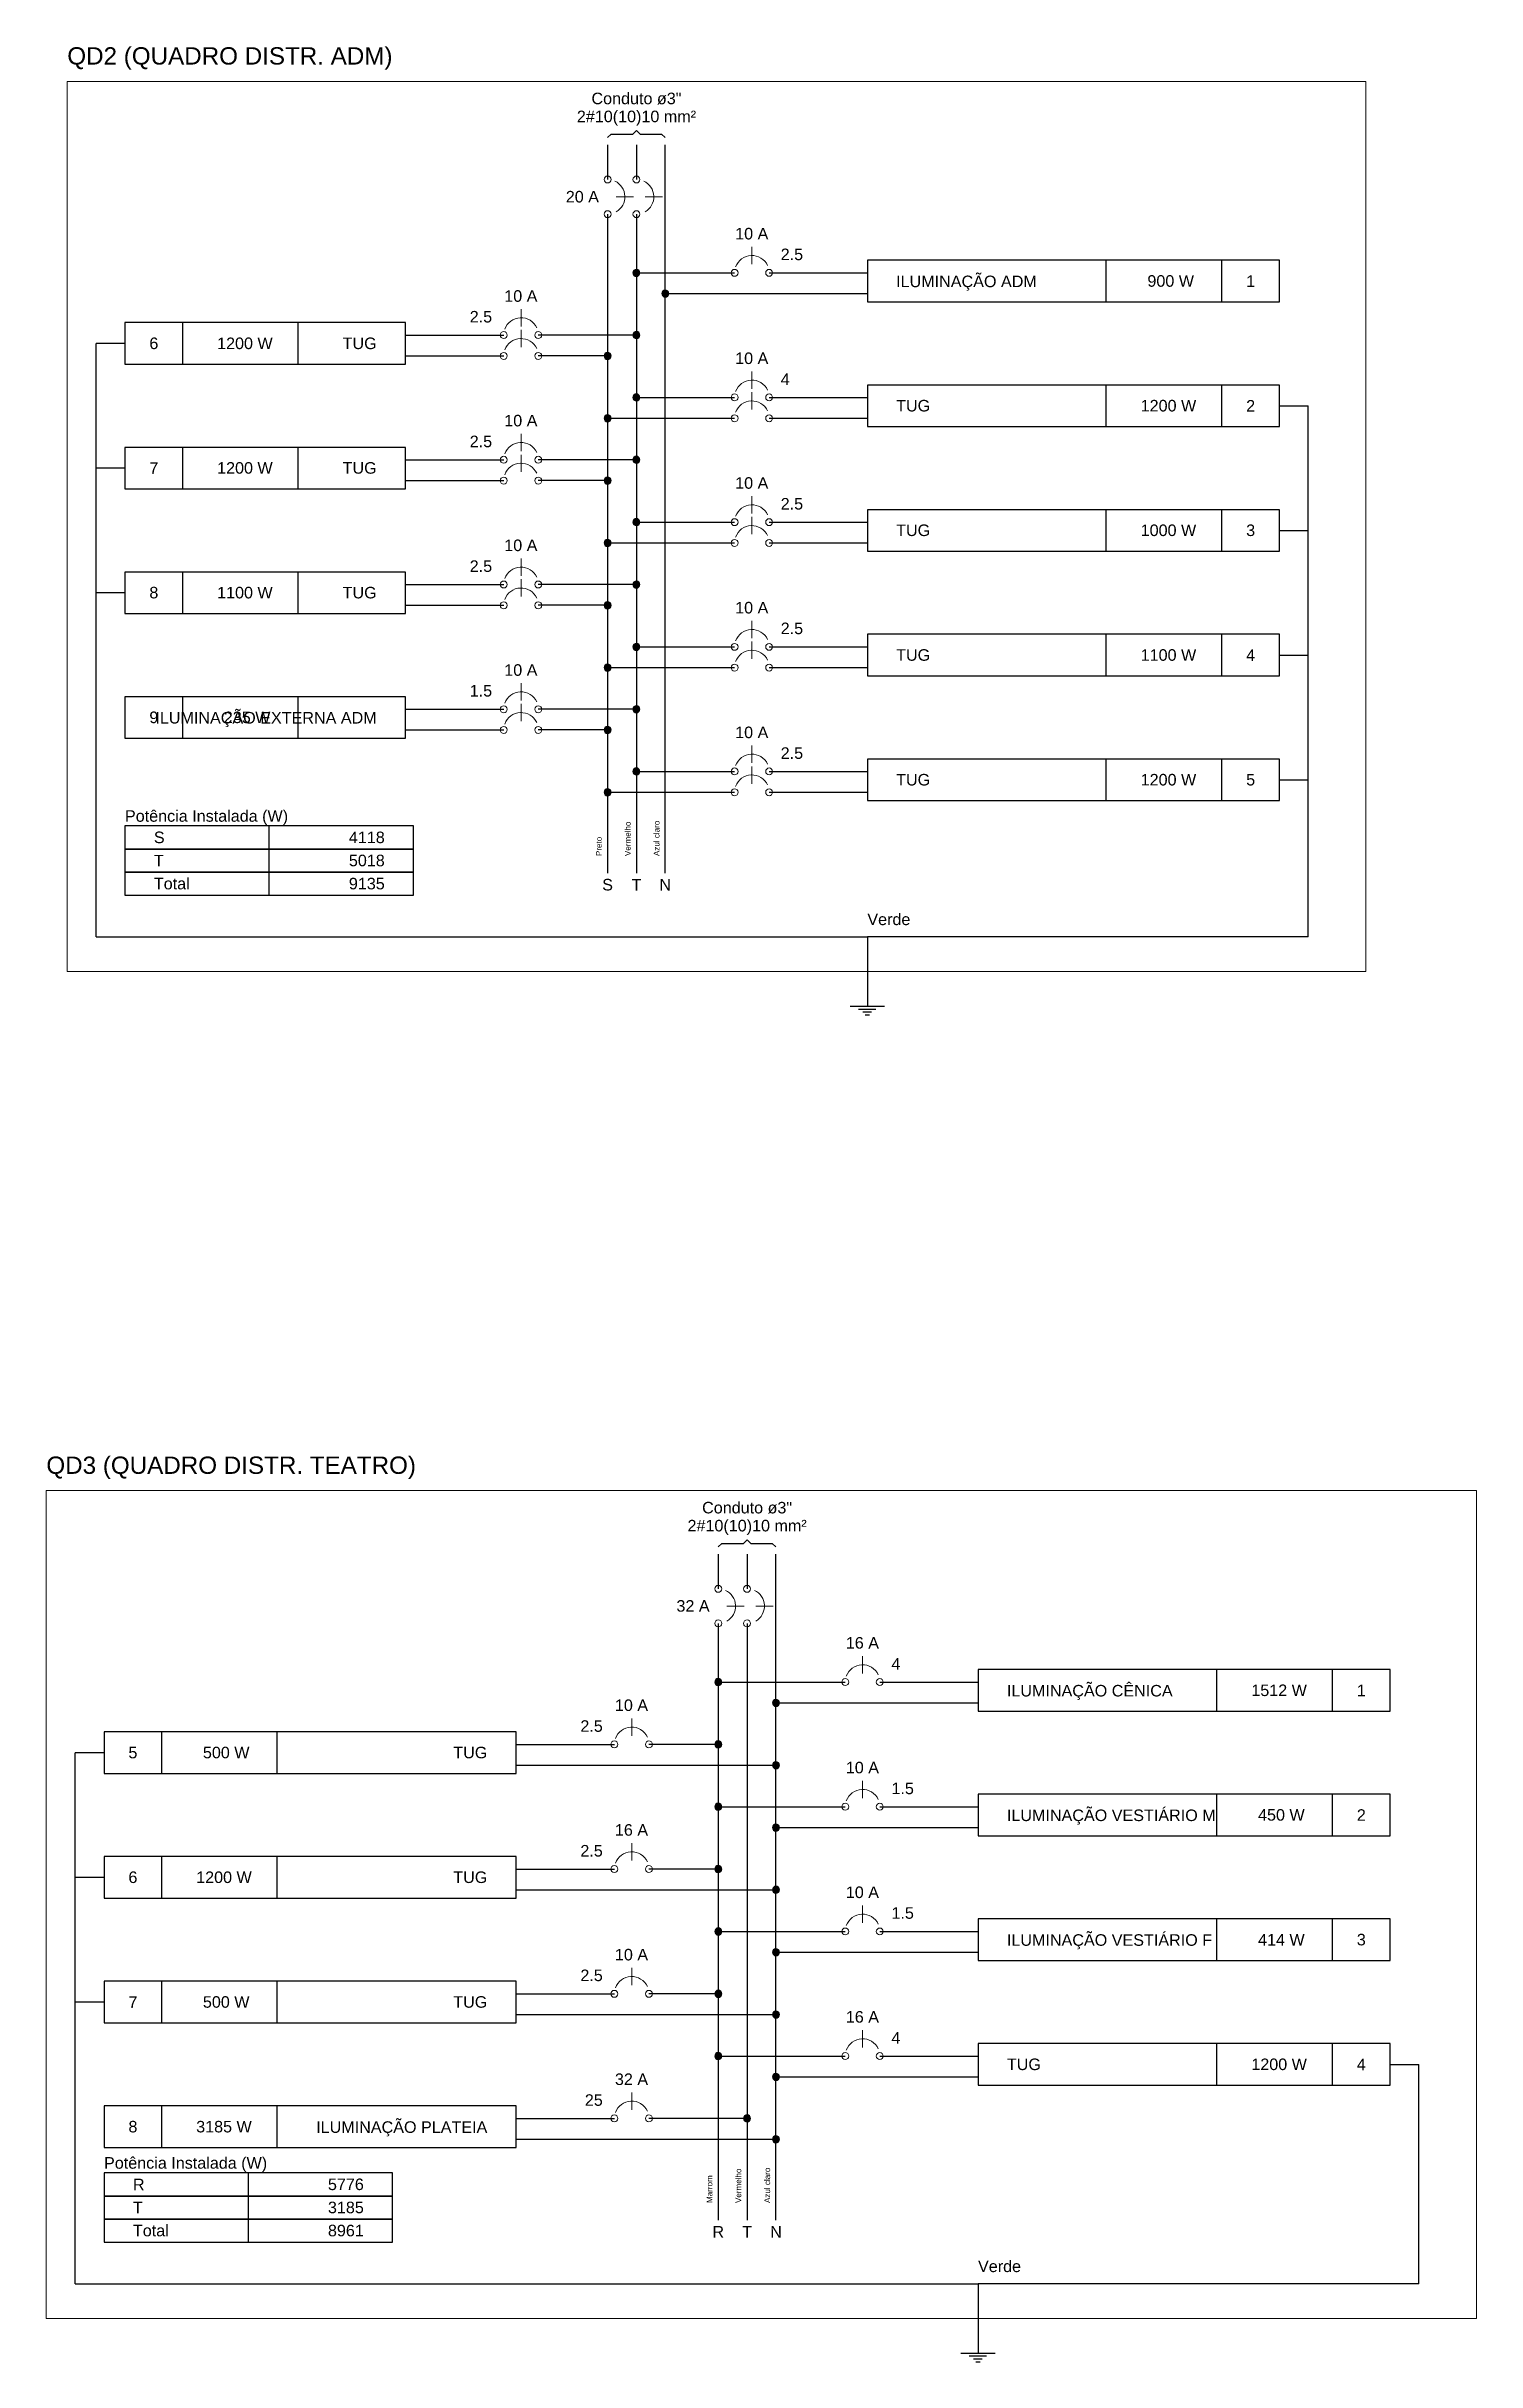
# Model space of a CAD drawing. Header units: millimetres. Extents: x -395 to 1008, y 9 to 692.
# Drawn here: x 101.82 to 114.94, y 16.09 to 37.33 of the extents above; entities that cross this region are included whole.
import ezdxf

# ---------------------------------------------------------------- set-up
doc = ezdxf.new("R2010")
doc.units = ezdxf.units.MM
doc.header["$LTSCALE"] = 0.1
doc.header["$MEASUREMENT"] = 0
for name, color, linetype, lineweight in [('.10', 200, 'Continuous', 5), ('.30', 50, 'Continuous', 5), ('.40 Interno parede', 27, 'Continuous', 5)]:
    doc.layers.add(name, color=color, linetype=linetype, lineweight=lineweight)
doc.layers.add('DI-Linhas_do_diagrama', color=9, linetype='Continuous')
doc.layers.add('DI-Textos_do_diagrama', color=7, linetype='Continuous')
doc.styles.add('Arial', font='arial.ttf')

msp = doc.modelspace()

# ---------------------------------------------------------------- texts
at = {"layer": '.30', "color": 244, "lineweight": 30, "true_color": 0x991b1e, "insert": (107.179, 29.9), "char_height": 0.0529, "width": 0.64197, "attachment_point": 7, "rotation": 90.0002, "line_spacing_factor": 0.9, "style": 'Arial'}
msp.add_mtext('Vermelho', dxfattribs=at)
at = {"layer": '.30', "color": 159, "lineweight": 30, "true_color": 0x22346e, "char_height": 0.0529, "width": 0.65859, "attachment_point": 7, "rotation": 90.0002, "line_spacing_factor": 0.9, "style": 'Arial'}
for insert in [(107.444, 29.9), (108.459, 17.544)]:
    msp.add_mtext('Azul claro', dxfattribs=dict(at, insert=insert))
at = {"layer": '.30', "color": 18, "lineweight": 30, "true_color": 0x000000, "insert": (106.914, 29.9), "char_height": 0.0529, "width": 0.35852, "attachment_point": 7, "rotation": 90.0002, "line_spacing_factor": 0.9, "style": 'Arial'}
msp.add_mtext('Preto', dxfattribs=at)
at = {"layer": '.30', "color": 18, "lineweight": 30, "true_color": 0x000000, "insert": (106.967, 29.583), "char_height": 0.106, "width": 0.19343, "attachment_point": 8, "line_spacing_factor": 0.9, "style": 'Arial'}
msp.add_mtext('S', dxfattribs=at)
at = {"layer": '.30', "color": 244, "lineweight": 30, "true_color": 0x991b1e, "char_height": 0.106, "width": 0.17714, "attachment_point": 8, "line_spacing_factor": 0.9, "style": 'Arial'}
for insert in [(107.232, 29.583), (108.247, 17.227)]:
    msp.add_mtext('T', dxfattribs=dict(at, insert=insert))
at = {"layer": '.30', "color": 159, "lineweight": 30, "true_color": 0x22346e, "char_height": 0.106, "width": 0.20943, "attachment_point": 8, "line_spacing_factor": 0.9, "style": 'Arial'}
for insert in [(107.496, 29.583), (108.512, 17.227)]:
    msp.add_mtext('N', dxfattribs=dict(at, insert=insert))
at = {"layer": '.30', "color": 116, "lineweight": 30, "true_color": 0x136734, "char_height": 0.1059, "width": 0.77385, "attachment_point": 7, "line_spacing_factor": 0.9, "style": 'Arial'}
for insert in [(109.35, 29.265), (110.365, 16.909)]:
    msp.add_mtext('Verde', dxfattribs=dict(at, insert=insert))
at = {"layer": '.30', "color": 37, "lineweight": 30, "true_color": 0x855f32, "char_height": 0.0529, "attachment_point": 7, "rotation": 90.0002, "line_spacing_factor": 0.9, "style": 'Arial'}
for s, insert, width in [('Vermelho', (108.194, 17.544), 0.64197), ('Marrom', (107.929, 17.544), 0.51665)]:
    msp.add_mtext(s, dxfattribs=dict(at, insert=insert, width=width))
at = {"layer": '.30', "color": 37, "lineweight": 30, "true_color": 0x855f32, "insert": (107.982, 17.227), "char_height": 0.106, "width": 0.20943, "attachment_point": 8, "line_spacing_factor": 0.9, "style": 'Arial'}
msp.add_mtext('R', dxfattribs=at)
at = {"layer": '.40 Interno parede', "color": 27, "line_spacing_factor": 0.9, "style": 'Arial'}
for s, insert, char_height, width, attachment_point in [('QD2 (QUADRO DISTR. ADM)', (102.011, 37.113), 0.15885, 5.91572, 7), ('Conduto ø3"', (107.232, 36.794), 0.1059, 1.61836, 8), ('2#10(10)10 mm²', (107.232, 36.6), 0.1059, 2.14371, 8), (' 20 A', (106.888, 35.894), 0.1059, 0.67714, 9), ('    10 A', (107.973, 35.555), 0.1059, 0.91885, 7), ('2.5', (108.555, 35.365), 0.1059, 0.40314, 7), ('    10 A', (105.855, 34.983), 0.1059, 0.91885, 7), ('ILUMINAÇÃO ADM', (109.614, 35.086), 0.1059, 2.52971, 7), ('   900 W', (112.071, 35.121), 0.1059, 1.07985, 8), ('1', (112.866, 35.121), 0.106, 0.16128, 8), ('2.5', (105.908, 34.793), 0.1059, 0.40314, 9), ('6', (102.805, 34.549), 0.106, 0.16128, 8), ('  1200 W', (103.599, 34.549), 0.1059, 1.16057, 8), ('TUG', (104.849, 34.549), 0.1059, 0.61214, 9), ('    10 A', (107.973, 34.412), 0.1059, 0.91885, 7), ('4', (108.555, 34.221), 0.106, 0.16128, 7), ('TUG', (109.614, 33.977), 0.1059, 0.61214, 7), ('  1200 W', (112.071, 33.977), 0.1059, 1.16057, 8), ('2', (112.866, 33.977), 0.106, 0.16128, 8), ('    10 A', (105.855, 33.84), 0.1059, 0.91885, 7), ('2.5', (105.908, 33.649), 0.1059, 0.40314, 9), ('7', (102.805, 33.406), 0.106, 0.16128, 8), ('  1200 W', (103.599, 33.406), 0.1059, 1.16057, 8), ('TUG', (104.849, 33.406), 0.1059, 0.61214, 9), ('    10 A', (107.973, 33.268), 0.1059, 0.91885, 7), ('2.5', (108.555, 33.077), 0.1059, 0.40314, 7), ('TUG', (109.614, 32.834), 0.1059, 0.61214, 7), ('  1000 W', (112.071, 32.834), 0.1059, 1.16057, 8), ('3', (112.866, 32.834), 0.106, 0.16128, 8), ('    10 A', (105.855, 32.696), 0.1059, 0.91885, 7), ('2.5', (105.908, 32.505), 0.1059, 0.40314, 9), ('8', (102.805, 32.262), 0.106, 0.16128, 8), ('  1100 W', (103.599, 32.262), 0.1059, 1.16057, 8), ('TUG', (104.849, 32.262), 0.1059, 0.61214, 9), ('    10 A', (107.973, 32.124), 0.1059, 0.91885, 7), ('2.5', (108.555, 31.934), 0.1059, 0.40314, 7), ('    10 A', (105.855, 31.552), 0.1059, 0.91885, 7), ('TUG', (109.614, 31.69), 0.1059, 0.61214, 7), ('  1100 W', (112.071, 31.69), 0.1059, 1.16057, 8), ('4', (112.866, 31.69), 0.106, 0.16128, 8), ('1.5', (105.908, 31.362), 0.1059, 0.40314, 9), ('9', (102.805, 31.118), 0.106, 0.16128, 8), ('ILUMINAÇÃO EXTERNA ADM', (104.849, 31.083), 0.1059, 3.98, 9), ('   235 W', (103.599, 31.118), 0.1059, 1.07985, 8), ('    10 A', (107.973, 30.98), 0.1059, 0.91885, 7), ('2.5', (108.555, 30.79), 0.1059, 0.40314, 7), ('TUG', (109.614, 30.546), 0.1059, 0.61214, 7), ('  1200 W', (112.071, 30.546), 0.1059, 1.16057, 8), ('5', (112.866, 30.546), 0.106, 0.16128, 8), ('Potência Instalada (W)', (102.54, 30.183), 0.1059, 2.93356, 7), ('S', (102.805, 30.017), 0.106, 0.19343, 7), ('  4118', (104.923, 30.017), 0.1059, 0.80628, 9), ('T', (102.805, 29.805), 0.106, 0.17714, 7), ('  5018', (104.923, 29.805), 0.1059, 0.80628, 9), ('Total', (102.805, 29.593), 0.1059, 0.64471, 7), ('  9135', (104.923, 29.593), 0.1059, 0.80628, 9), ('QD3 (QUADRO DISTR. TEATRO)', (101.819, 24.185), 0.15885, 6.72246, 7), ('2#10(10)10 mm²', (108.247, 23.673), 0.1059, 2.14371, 8), ('Conduto ø3"', (108.247, 23.867), 0.1059, 1.61836, 8), (' 32 A', (107.903, 22.967), 0.1059, 0.67714, 9), ('    16 A', (108.988, 22.628), 0.1059, 0.91885, 7), ('4', (109.571, 22.437), 0.106, 0.16128, 7), ('ILUMINAÇÃO CÊNICA', (110.63, 22.158), 0.1059, 2.981, 7), ('  1512 W', (113.086, 22.193), 0.1059, 1.16057, 8), ('    10 A', (106.87, 22.056), 0.1059, 0.91885, 7), ('1', (113.881, 22.193), 0.106, 0.16128, 8), ('2.5', (106.923, 21.865), 0.1059, 0.40314, 9), ('5', (102.613, 21.622), 0.106, 0.16128, 8), ('   500 W', (103.407, 21.622), 0.1059, 1.07985, 8), ('TUG', (105.864, 21.622), 0.1059, 0.61214, 9), ('    10 A', (108.988, 21.484), 0.1059, 0.91885, 7), ('1.5', (109.571, 21.293), 0.1059, 0.40314, 7), ('ILUMINAÇÃO VESTIÁRIO M', (110.63, 21.015), 0.1059, 3.75442, 7), ('   450 W', (113.086, 21.05), 0.1059, 1.07985, 8), ('2', (113.881, 21.05), 0.106, 0.16128, 8), ('2.5', (106.923, 20.721), 0.1059, 0.40314, 9), ('    16 A', (106.87, 20.912), 0.1059, 0.91885, 7), ('6', (102.613, 20.478), 0.106, 0.16128, 8), ('  1200 W', (103.407, 20.478), 0.1059, 1.16057, 8), ('TUG', (105.864, 20.478), 0.1059, 0.61214, 9), ('    10 A', (108.988, 20.34), 0.1059, 0.91885, 7), ('1.5', (109.571, 20.15), 0.1059, 0.40314, 7), ('ILUMINAÇÃO VESTIÁRIO F', (110.63, 19.871), 0.1059, 3.69, 7), ('   414 W', (113.086, 19.906), 0.1059, 1.07985, 8), ('3', (113.881, 19.906), 0.106, 0.16128, 8), ('    10 A', (106.87, 19.768), 0.1059, 0.91885, 7), ('2.5', (106.923, 19.578), 0.1059, 0.40314, 9), ('7', (102.613, 19.334), 0.106, 0.16128, 8), ('   500 W', (103.407, 19.334), 0.1059, 1.07985, 8), ('TUG', (105.864, 19.334), 0.1059, 0.61214, 9), ('    16 A', (108.988, 19.197), 0.1059, 0.91885, 7), ('4', (109.571, 19.006), 0.106, 0.16128, 7), ('    32 A', (106.87, 18.625), 0.1059, 0.91885, 7), ('TUG', (110.63, 18.762), 0.1059, 0.61214, 7), ('  1200 W', (113.086, 18.762), 0.1059, 1.16057, 8), ('4', (113.881, 18.762), 0.106, 0.16128, 8), ('25', (106.923, 18.434), 0.1059, 0.32257, 9), ('8', (102.613, 18.19), 0.106, 0.16128, 8), ('  3185 W', (103.407, 18.19), 0.1059, 1.16057, 8), ('ILUMINAÇÃO PLATEIA ', (105.864, 18.155), 0.1059, 3.15856, 9), ('Potência Instalada (W)', (102.348, 17.827), 0.1059, 2.93356, 7), ('R', (102.613, 17.661), 0.106, 0.20943, 7), ('  5776', (104.731, 17.661), 0.1059, 0.80628, 9), ('T', (102.613, 17.449), 0.106, 0.17714, 7), ('  3185', (104.731, 17.449), 0.1059, 0.80628, 9), ('Total', (102.613, 17.237), 0.1059, 0.64471, 7), ('  8961', (104.731, 17.237), 0.1059, 0.80628, 9)]:
    msp.add_mtext(s, dxfattribs=dict(at, insert=insert, char_height=char_height, width=width, attachment_point=attachment_point))

# ---------------------------------------------------------------- hatches: boundary and pattern name
at = {"layer": 'DI-Linhas_do_diagrama', "linetype": 'Continuous'}
for points in [[(107.263, 35.25), (107.263, 35.253), (107.263, 35.256), (107.262, 35.259), (107.261, 35.261), (107.26, 35.264), (107.259, 35.266), (107.258, 35.269), (107.256, 35.271), (107.254, 35.273), (107.252, 35.275), (107.25, 35.276), (107.247, 35.278), (107.245, 35.279), (107.242, 35.28), (107.24, 35.281), (107.237, 35.282), (107.234, 35.282), (107.232, 35.282), (107.229, 35.282), (107.226, 35.282), (107.223, 35.281), (107.221, 35.28), (107.218, 35.279), (107.216, 35.278), (107.213, 35.276), (107.211, 35.275), (107.209, 35.273), (107.207, 35.271), (107.206, 35.269), (107.204, 35.266), (107.203, 35.264), (107.202, 35.261), (107.201, 35.259), (107.2, 35.256), (107.2, 35.253), (107.2, 35.25), (107.232, 35.25)], [(107.2, 35.25), (107.2, 35.248), (107.2, 35.245), (107.201, 35.242), (107.202, 35.24), (107.203, 35.237), (107.204, 35.235), (107.206, 35.232), (107.207, 35.23), (107.209, 35.228), (107.211, 35.226), (107.213, 35.224), (107.216, 35.223), (107.218, 35.222), (107.221, 35.221), (107.223, 35.22), (107.226, 35.219), (107.229, 35.219), (107.232, 35.219), (107.234, 35.219), (107.237, 35.219), (107.24, 35.22), (107.242, 35.221), (107.245, 35.222), (107.247, 35.223), (107.25, 35.224), (107.252, 35.226), (107.254, 35.228), (107.256, 35.23), (107.258, 35.232), (107.259, 35.235), (107.26, 35.237), (107.261, 35.24), (107.262, 35.242), (107.263, 35.245), (107.263, 35.248), (107.263, 35.25), (107.232, 35.25)], [(107.528, 35.06), (107.528, 35.063), (107.528, 35.065), (107.527, 35.068), (107.526, 35.071), (107.525, 35.073), (107.524, 35.076), (107.522, 35.078), (107.521, 35.08), (107.519, 35.082), (107.517, 35.084), (107.515, 35.086), (107.512, 35.087), (107.51, 35.089), (107.507, 35.09), (107.505, 35.09), (107.502, 35.091), (107.499, 35.091), (107.496, 35.092), (107.494, 35.091), (107.491, 35.091), (107.488, 35.09), (107.485, 35.09), (107.483, 35.089), (107.48, 35.087), (107.478, 35.086), (107.476, 35.084), (107.474, 35.082), (107.472, 35.08), (107.47, 35.078), (107.469, 35.076), (107.468, 35.073), (107.466, 35.071), (107.466, 35.068), (107.465, 35.065), (107.465, 35.063), (107.465, 35.06), (107.496, 35.06)], [(107.465, 35.06), (107.465, 35.057), (107.465, 35.054), (107.466, 35.052), (107.466, 35.049), (107.468, 35.046), (107.469, 35.044), (107.47, 35.042), (107.472, 35.039), (107.474, 35.037), (107.476, 35.035), (107.478, 35.034), (107.48, 35.032), (107.483, 35.031), (107.485, 35.03), (107.488, 35.029), (107.491, 35.029), (107.494, 35.028), (107.496, 35.028), (107.499, 35.028), (107.502, 35.029), (107.505, 35.029), (107.507, 35.03), (107.51, 35.031), (107.512, 35.032), (107.515, 35.034), (107.517, 35.035), (107.519, 35.037), (107.521, 35.039), (107.522, 35.042), (107.524, 35.044), (107.525, 35.046), (107.526, 35.049), (107.527, 35.052), (107.528, 35.054), (107.528, 35.057), (107.528, 35.06), (107.496, 35.06)], [(107.263, 34.679), (107.263, 34.681), (107.263, 34.684), (107.262, 34.687), (107.261, 34.689), (107.26, 34.692), (107.259, 34.694), (107.258, 34.697), (107.256, 34.699), (107.254, 34.701), (107.252, 34.703), (107.25, 34.705), (107.247, 34.706), (107.245, 34.707), (107.242, 34.708), (107.24, 34.709), (107.237, 34.71), (107.234, 34.71), (107.232, 34.71), (107.229, 34.71), (107.226, 34.71), (107.223, 34.709), (107.221, 34.708), (107.218, 34.707), (107.216, 34.706), (107.213, 34.705), (107.211, 34.703), (107.209, 34.701), (107.207, 34.699), (107.206, 34.697), (107.204, 34.694), (107.203, 34.692), (107.202, 34.689), (107.201, 34.687), (107.2, 34.684), (107.2, 34.681), (107.2, 34.679), (107.232, 34.679)], [(107.2, 34.679), (107.2, 34.676), (107.2, 34.673), (107.201, 34.67), (107.202, 34.668), (107.203, 34.665), (107.204, 34.663), (107.206, 34.66), (107.207, 34.658), (107.209, 34.656), (107.211, 34.654), (107.213, 34.653), (107.216, 34.651), (107.218, 34.65), (107.221, 34.649), (107.223, 34.648), (107.226, 34.647), (107.229, 34.647), (107.232, 34.647), (107.234, 34.647), (107.237, 34.647), (107.24, 34.648), (107.242, 34.649), (107.245, 34.65), (107.247, 34.651), (107.25, 34.653), (107.252, 34.654), (107.254, 34.656), (107.256, 34.658), (107.258, 34.66), (107.259, 34.663), (107.26, 34.665), (107.261, 34.668), (107.262, 34.67), (107.263, 34.673), (107.263, 34.676), (107.263, 34.679), (107.232, 34.679)], [(106.999, 34.488), (106.998, 34.491), (106.998, 34.493), (106.997, 34.496), (106.997, 34.499), (106.996, 34.501), (106.994, 34.504), (106.993, 34.506), (106.991, 34.508), (106.989, 34.51), (106.987, 34.512), (106.985, 34.514), (106.983, 34.515), (106.98, 34.517), (106.978, 34.518), (106.975, 34.519), (106.972, 34.519), (106.97, 34.52), (106.967, 34.52), (106.964, 34.52), (106.961, 34.519), (106.959, 34.519), (106.956, 34.518), (106.953, 34.517), (106.951, 34.515), (106.949, 34.514), (106.946, 34.512), (106.944, 34.51), (106.942, 34.508), (106.941, 34.506), (106.939, 34.504), (106.938, 34.501), (106.937, 34.499), (106.936, 34.496), (106.936, 34.493), (106.935, 34.491), (106.935, 34.488), (106.967, 34.488)], [(106.935, 34.488), (106.935, 34.485), (106.936, 34.482), (106.936, 34.48), (106.937, 34.477), (106.938, 34.475), (106.939, 34.472), (106.941, 34.47), (106.942, 34.468), (106.944, 34.465), (106.946, 34.464), (106.949, 34.462), (106.951, 34.46), (106.953, 34.459), (106.956, 34.458), (106.959, 34.457), (106.961, 34.457), (106.964, 34.456), (106.967, 34.456), (106.97, 34.456), (106.972, 34.457), (106.975, 34.457), (106.978, 34.458), (106.98, 34.459), (106.983, 34.46), (106.985, 34.462), (106.987, 34.464), (106.989, 34.465), (106.991, 34.468), (106.993, 34.47), (106.994, 34.472), (106.996, 34.475), (106.997, 34.477), (106.997, 34.48), (106.998, 34.482), (106.998, 34.485), (106.999, 34.488), (106.967, 34.488)], [(107.263, 34.107), (107.263, 34.109), (107.263, 34.112), (107.262, 34.115), (107.261, 34.118), (107.26, 34.12), (107.259, 34.123), (107.258, 34.125), (107.256, 34.127), (107.254, 34.129), (107.252, 34.131), (107.25, 34.133), (107.247, 34.134), (107.245, 34.135), (107.242, 34.137), (107.24, 34.137), (107.237, 34.138), (107.234, 34.138), (107.232, 34.138), (107.229, 34.138), (107.226, 34.138), (107.223, 34.137), (107.221, 34.137), (107.218, 34.135), (107.216, 34.134), (107.213, 34.133), (107.211, 34.131), (107.209, 34.129), (107.207, 34.127), (107.206, 34.125), (107.204, 34.123), (107.203, 34.12), (107.202, 34.118), (107.201, 34.115), (107.2, 34.112), (107.2, 34.109), (107.2, 34.107), (107.232, 34.107)], [(107.2, 34.107), (107.2, 34.104), (107.2, 34.101), (107.201, 34.098), (107.202, 34.096), (107.203, 34.093), (107.204, 34.091), (107.206, 34.088), (107.207, 34.086), (107.209, 34.084), (107.211, 34.082), (107.213, 34.081), (107.216, 34.079), (107.218, 34.078), (107.221, 34.077), (107.223, 34.076), (107.226, 34.075), (107.229, 34.075), (107.232, 34.075), (107.234, 34.075), (107.237, 34.075), (107.24, 34.076), (107.242, 34.077), (107.245, 34.078), (107.247, 34.079), (107.25, 34.081), (107.252, 34.082), (107.254, 34.084), (107.256, 34.086), (107.258, 34.088), (107.259, 34.091), (107.26, 34.093), (107.261, 34.096), (107.262, 34.098), (107.263, 34.101), (107.263, 34.104), (107.263, 34.107), (107.232, 34.107)], [(106.999, 33.916), (106.998, 33.919), (106.998, 33.922), (106.997, 33.924), (106.997, 33.927), (106.996, 33.93), (106.994, 33.932), (106.993, 33.934), (106.991, 33.936), (106.989, 33.939), (106.987, 33.94), (106.985, 33.942), (106.983, 33.944), (106.98, 33.945), (106.978, 33.946), (106.975, 33.947), (106.972, 33.947), (106.97, 33.948), (106.967, 33.948), (106.964, 33.948), (106.961, 33.947), (106.959, 33.947), (106.956, 33.946), (106.953, 33.945), (106.951, 33.944), (106.949, 33.942), (106.946, 33.94), (106.944, 33.939), (106.942, 33.936), (106.941, 33.934), (106.939, 33.932), (106.938, 33.93), (106.937, 33.927), (106.936, 33.924), (106.936, 33.922), (106.935, 33.919), (106.935, 33.916), (106.967, 33.916)], [(106.935, 33.916), (106.935, 33.913), (106.936, 33.911), (106.936, 33.908), (106.937, 33.905), (106.938, 33.903), (106.939, 33.9), (106.941, 33.898), (106.942, 33.896), (106.944, 33.894), (106.946, 33.892), (106.949, 33.89), (106.951, 33.889), (106.953, 33.887), (106.956, 33.886), (106.959, 33.885), (106.961, 33.885), (106.964, 33.884), (106.967, 33.884), (106.97, 33.884), (106.972, 33.885), (106.975, 33.885), (106.978, 33.886), (106.98, 33.887), (106.983, 33.889), (106.985, 33.89), (106.987, 33.892), (106.989, 33.894), (106.991, 33.896), (106.993, 33.898), (106.994, 33.9), (106.996, 33.903), (106.997, 33.905), (106.997, 33.908), (106.998, 33.911), (106.998, 33.913), (106.999, 33.916), (106.967, 33.916)], [(107.263, 33.535), (107.263, 33.538), (107.263, 33.54), (107.262, 33.543), (107.261, 33.546), (107.26, 33.548), (107.259, 33.551), (107.258, 33.553), (107.256, 33.555), (107.254, 33.557), (107.252, 33.559), (107.25, 33.561), (107.247, 33.562), (107.245, 33.564), (107.242, 33.565), (107.24, 33.566), (107.237, 33.566), (107.234, 33.566), (107.232, 33.567), (107.229, 33.566), (107.226, 33.566), (107.223, 33.566), (107.221, 33.565), (107.218, 33.564), (107.216, 33.562), (107.213, 33.561), (107.211, 33.559), (107.209, 33.557), (107.207, 33.555), (107.206, 33.553), (107.204, 33.551), (107.203, 33.548), (107.202, 33.546), (107.201, 33.543), (107.2, 33.54), (107.2, 33.538), (107.2, 33.535), (107.232, 33.535)], [(106.999, 33.344), (106.998, 33.347), (106.998, 33.35), (106.997, 33.352), (106.997, 33.355), (106.996, 33.358), (106.994, 33.36), (106.993, 33.362), (106.991, 33.365), (106.989, 33.367), (106.987, 33.369), (106.985, 33.37), (106.983, 33.372), (106.98, 33.373), (106.978, 33.374), (106.975, 33.375), (106.972, 33.376), (106.97, 33.376), (106.967, 33.376), (106.964, 33.376), (106.961, 33.376), (106.959, 33.375), (106.956, 33.374), (106.953, 33.373), (106.951, 33.372), (106.949, 33.37), (106.946, 33.369), (106.944, 33.367), (106.942, 33.365), (106.941, 33.362), (106.939, 33.36), (106.938, 33.358), (106.937, 33.355), (106.936, 33.352), (106.936, 33.35), (106.935, 33.347), (106.935, 33.344), (106.967, 33.344)], [(107.2, 33.535), (107.2, 33.532), (107.2, 33.529), (107.201, 33.527), (107.202, 33.524), (107.203, 33.521), (107.204, 33.519), (107.206, 33.517), (107.207, 33.514), (107.209, 33.512), (107.211, 33.511), (107.213, 33.509), (107.216, 33.507), (107.218, 33.506), (107.221, 33.505), (107.223, 33.504), (107.226, 33.504), (107.229, 33.503), (107.232, 33.503), (107.234, 33.503), (107.237, 33.504), (107.24, 33.504), (107.242, 33.505), (107.245, 33.506), (107.247, 33.507), (107.25, 33.509), (107.252, 33.511), (107.254, 33.512), (107.256, 33.514), (107.258, 33.517), (107.259, 33.519), (107.26, 33.521), (107.261, 33.524), (107.262, 33.527), (107.263, 33.529), (107.263, 33.532), (107.263, 33.535), (107.232, 33.535)], [(106.935, 33.344), (106.935, 33.341), (106.936, 33.339), (106.936, 33.336), (106.937, 33.333), (106.938, 33.331), (106.939, 33.328), (106.941, 33.326), (106.942, 33.324), (106.944, 33.322), (106.946, 33.32), (106.949, 33.318), (106.951, 33.317), (106.953, 33.315), (106.956, 33.314), (106.959, 33.314), (106.961, 33.313), (106.964, 33.313), (106.967, 33.312), (106.97, 33.313), (106.972, 33.313), (106.975, 33.314), (106.978, 33.314), (106.98, 33.315), (106.983, 33.317), (106.985, 33.318), (106.987, 33.32), (106.989, 33.322), (106.991, 33.324), (106.993, 33.326), (106.994, 33.328), (106.996, 33.331), (106.997, 33.333), (106.997, 33.336), (106.998, 33.339), (106.998, 33.341), (106.999, 33.344), (106.967, 33.344)], [(107.263, 32.963), (107.263, 32.966), (107.263, 32.968), (107.262, 32.971), (107.261, 32.974), (107.26, 32.976), (107.259, 32.979), (107.258, 32.981), (107.256, 32.983), (107.254, 32.985), (107.252, 32.987), (107.25, 32.989), (107.247, 32.99), (107.245, 32.992), (107.242, 32.993), (107.24, 32.994), (107.237, 32.994), (107.234, 32.995), (107.232, 32.995), (107.229, 32.995), (107.226, 32.994), (107.223, 32.994), (107.221, 32.993), (107.218, 32.992), (107.216, 32.99), (107.213, 32.989), (107.211, 32.987), (107.209, 32.985), (107.207, 32.983), (107.206, 32.981), (107.204, 32.979), (107.203, 32.976), (107.202, 32.974), (107.201, 32.971), (107.2, 32.968), (107.2, 32.966), (107.2, 32.963), (107.232, 32.963)], [(107.2, 32.963), (107.2, 32.96), (107.2, 32.957), (107.201, 32.955), (107.202, 32.952), (107.203, 32.95), (107.204, 32.947), (107.206, 32.945), (107.207, 32.943), (107.209, 32.941), (107.211, 32.939), (107.213, 32.937), (107.216, 32.935), (107.218, 32.934), (107.221, 32.933), (107.223, 32.932), (107.226, 32.932), (107.229, 32.931), (107.232, 32.931), (107.234, 32.931), (107.237, 32.932), (107.24, 32.932), (107.242, 32.933), (107.245, 32.934), (107.247, 32.935), (107.25, 32.937), (107.252, 32.939), (107.254, 32.941), (107.256, 32.943), (107.258, 32.945), (107.259, 32.947), (107.26, 32.95), (107.261, 32.952), (107.262, 32.955), (107.263, 32.957), (107.263, 32.96), (107.263, 32.963), (107.232, 32.963)], [(106.999, 32.772), (106.998, 32.775), (106.998, 32.778), (106.997, 32.781), (106.997, 32.783), (106.996, 32.786), (106.994, 32.788), (106.993, 32.791), (106.991, 32.793), (106.989, 32.795), (106.987, 32.797), (106.985, 32.798), (106.983, 32.8), (106.98, 32.801), (106.978, 32.802), (106.975, 32.803), (106.972, 32.804), (106.97, 32.804), (106.967, 32.804), (106.964, 32.804), (106.961, 32.804), (106.959, 32.803), (106.956, 32.802), (106.953, 32.801), (106.951, 32.8), (106.949, 32.798), (106.946, 32.797), (106.944, 32.795), (106.942, 32.793), (106.941, 32.791), (106.939, 32.788), (106.938, 32.786), (106.937, 32.783), (106.936, 32.781), (106.936, 32.778), (106.935, 32.775), (106.935, 32.772), (106.967, 32.772)], [(106.935, 32.772), (106.935, 32.77), (106.936, 32.767), (106.936, 32.764), (106.937, 32.761), (106.938, 32.759), (106.939, 32.756), (106.941, 32.754), (106.942, 32.752), (106.944, 32.75), (106.946, 32.748), (106.949, 32.746), (106.951, 32.745), (106.953, 32.744), (106.956, 32.743), (106.959, 32.742), (106.961, 32.741), (106.964, 32.741), (106.967, 32.741), (106.97, 32.741), (106.972, 32.741), (106.975, 32.742), (106.978, 32.743), (106.98, 32.744), (106.983, 32.745), (106.985, 32.746), (106.987, 32.748), (106.989, 32.75), (106.991, 32.752), (106.993, 32.754), (106.994, 32.756), (106.996, 32.759), (106.997, 32.761), (106.997, 32.764), (106.998, 32.767), (106.998, 32.77), (106.999, 32.772), (106.967, 32.772)], [(107.263, 32.391), (107.263, 32.394), (107.263, 32.397), (107.262, 32.399), (107.261, 32.402), (107.26, 32.405), (107.259, 32.407), (107.258, 32.409), (107.256, 32.412), (107.254, 32.414), (107.252, 32.415), (107.25, 32.417), (107.247, 32.419), (107.245, 32.42), (107.242, 32.421), (107.24, 32.422), (107.237, 32.422), (107.234, 32.423), (107.232, 32.423), (107.229, 32.423), (107.226, 32.422), (107.223, 32.422), (107.221, 32.421), (107.218, 32.42), (107.216, 32.419), (107.213, 32.417), (107.211, 32.415), (107.209, 32.414), (107.207, 32.412), (107.206, 32.409), (107.204, 32.407), (107.203, 32.405), (107.202, 32.402), (107.201, 32.399), (107.2, 32.397), (107.2, 32.394), (107.2, 32.391), (107.232, 32.391)], [(107.2, 32.391), (107.2, 32.388), (107.2, 32.386), (107.201, 32.383), (107.202, 32.38), (107.203, 32.378), (107.204, 32.375), (107.206, 32.373), (107.207, 32.371), (107.209, 32.369), (107.211, 32.367), (107.213, 32.365), (107.216, 32.364), (107.218, 32.362), (107.221, 32.361), (107.223, 32.36), (107.226, 32.36), (107.229, 32.359), (107.232, 32.359), (107.234, 32.359), (107.237, 32.36), (107.24, 32.36), (107.242, 32.361), (107.245, 32.362), (107.247, 32.364), (107.25, 32.365), (107.252, 32.367), (107.254, 32.369), (107.256, 32.371), (107.258, 32.373), (107.259, 32.375), (107.26, 32.378), (107.261, 32.38), (107.262, 32.383), (107.263, 32.386), (107.263, 32.388), (107.263, 32.391), (107.232, 32.391)], [(106.999, 32.2), (106.998, 32.203), (106.998, 32.206), (106.997, 32.209), (106.997, 32.211), (106.996, 32.214), (106.994, 32.216), (106.993, 32.219), (106.991, 32.221), (106.989, 32.223), (106.987, 32.225), (106.985, 32.227), (106.983, 32.228), (106.98, 32.229), (106.978, 32.23), (106.975, 32.231), (106.972, 32.232), (106.97, 32.232), (106.967, 32.232), (106.964, 32.232), (106.961, 32.232), (106.959, 32.231), (106.956, 32.23), (106.953, 32.229), (106.951, 32.228), (106.949, 32.227), (106.946, 32.225), (106.944, 32.223), (106.942, 32.221), (106.941, 32.219), (106.939, 32.216), (106.938, 32.214), (106.937, 32.211), (106.936, 32.209), (106.936, 32.206), (106.935, 32.203), (106.935, 32.2), (106.967, 32.2)], [(106.935, 32.2), (106.935, 32.198), (106.936, 32.195), (106.936, 32.192), (106.937, 32.19), (106.938, 32.187), (106.939, 32.185), (106.941, 32.182), (106.942, 32.18), (106.944, 32.178), (106.946, 32.176), (106.949, 32.174), (106.951, 32.173), (106.953, 32.172), (106.956, 32.171), (106.959, 32.17), (106.961, 32.169), (106.964, 32.169), (106.967, 32.169), (106.97, 32.169), (106.972, 32.169), (106.975, 32.17), (106.978, 32.171), (106.98, 32.172), (106.983, 32.173), (106.985, 32.174), (106.987, 32.176), (106.989, 32.178), (106.991, 32.18), (106.993, 32.182), (106.994, 32.185), (106.996, 32.187), (106.997, 32.19), (106.997, 32.192), (106.998, 32.195), (106.998, 32.198), (106.999, 32.2), (106.967, 32.2)], [(106.999, 31.629), (106.998, 31.631), (106.998, 31.634), (106.997, 31.637), (106.997, 31.639), (106.996, 31.642), (106.994, 31.645), (106.993, 31.647), (106.991, 31.649), (106.989, 31.651), (106.987, 31.653), (106.985, 31.655), (106.983, 31.656), (106.98, 31.657), (106.978, 31.658), (106.975, 31.659), (106.972, 31.66), (106.97, 31.66), (106.967, 31.66), (106.964, 31.66), (106.961, 31.66), (106.959, 31.659), (106.956, 31.658), (106.953, 31.657), (106.951, 31.656), (106.949, 31.655), (106.946, 31.653), (106.944, 31.651), (106.942, 31.649), (106.941, 31.647), (106.939, 31.645), (106.938, 31.642), (106.937, 31.639), (106.936, 31.637), (106.936, 31.634), (106.935, 31.631), (106.935, 31.629), (106.967, 31.629)], [(107.263, 31.819), (107.263, 31.822), (107.263, 31.825), (107.262, 31.827), (107.261, 31.83), (107.26, 31.833), (107.259, 31.835), (107.258, 31.837), (107.256, 31.84), (107.254, 31.842), (107.252, 31.844), (107.25, 31.845), (107.247, 31.847), (107.245, 31.848), (107.242, 31.849), (107.24, 31.85), (107.237, 31.851), (107.234, 31.851), (107.232, 31.851), (107.229, 31.851), (107.226, 31.851), (107.223, 31.85), (107.221, 31.849), (107.218, 31.848), (107.216, 31.847), (107.213, 31.845), (107.211, 31.844), (107.209, 31.842), (107.207, 31.84), (107.206, 31.837), (107.204, 31.835), (107.203, 31.833), (107.202, 31.83), (107.201, 31.827), (107.2, 31.825), (107.2, 31.822), (107.2, 31.819), (107.232, 31.819)], [(107.2, 31.819), (107.2, 31.816), (107.2, 31.814), (107.201, 31.811), (107.202, 31.808), (107.203, 31.806), (107.204, 31.803), (107.206, 31.801), (107.207, 31.799), (107.209, 31.797), (107.211, 31.795), (107.213, 31.793), (107.216, 31.792), (107.218, 31.79), (107.221, 31.789), (107.223, 31.789), (107.226, 31.788), (107.229, 31.788), (107.232, 31.787), (107.234, 31.788), (107.237, 31.788), (107.24, 31.789), (107.242, 31.789), (107.245, 31.79), (107.247, 31.792), (107.25, 31.793), (107.252, 31.795), (107.254, 31.797), (107.256, 31.799), (107.258, 31.801), (107.259, 31.803), (107.26, 31.806), (107.261, 31.808), (107.262, 31.811), (107.263, 31.814), (107.263, 31.816), (107.263, 31.819), (107.232, 31.819)], [(106.935, 31.629), (106.935, 31.626), (106.936, 31.623), (106.936, 31.62), (106.937, 31.618), (106.938, 31.615), (106.939, 31.613), (106.941, 31.61), (106.942, 31.608), (106.944, 31.606), (106.946, 31.604), (106.949, 31.603), (106.951, 31.601), (106.953, 31.6), (106.956, 31.599), (106.959, 31.598), (106.961, 31.597), (106.964, 31.597), (106.967, 31.597), (106.97, 31.597), (106.972, 31.597), (106.975, 31.598), (106.978, 31.599), (106.98, 31.6), (106.983, 31.601), (106.985, 31.603), (106.987, 31.604), (106.989, 31.606), (106.991, 31.608), (106.993, 31.61), (106.994, 31.613), (106.996, 31.615), (106.997, 31.618), (106.997, 31.62), (106.998, 31.623), (106.998, 31.626), (106.999, 31.629), (106.967, 31.629)], [(107.263, 31.247), (107.263, 31.25), (107.263, 31.253), (107.262, 31.256), (107.261, 31.258), (107.26, 31.261), (107.259, 31.263), (107.258, 31.266), (107.256, 31.268), (107.254, 31.27), (107.252, 31.272), (107.25, 31.273), (107.247, 31.275), (107.245, 31.276), (107.242, 31.277), (107.24, 31.278), (107.237, 31.279), (107.234, 31.279), (107.232, 31.279), (107.229, 31.279), (107.226, 31.279), (107.223, 31.278), (107.221, 31.277), (107.218, 31.276), (107.216, 31.275), (107.213, 31.273), (107.211, 31.272), (107.209, 31.27), (107.207, 31.268), (107.206, 31.266), (107.204, 31.263), (107.203, 31.261), (107.202, 31.258), (107.201, 31.256), (107.2, 31.253), (107.2, 31.25), (107.2, 31.247), (107.232, 31.247)], [(107.2, 31.247), (107.2, 31.245), (107.2, 31.242), (107.201, 31.239), (107.202, 31.237), (107.203, 31.234), (107.204, 31.232), (107.206, 31.229), (107.207, 31.227), (107.209, 31.225), (107.211, 31.223), (107.213, 31.221), (107.216, 31.22), (107.218, 31.219), (107.221, 31.218), (107.223, 31.217), (107.226, 31.216), (107.229, 31.216), (107.232, 31.216), (107.234, 31.216), (107.237, 31.216), (107.24, 31.217), (107.242, 31.218), (107.245, 31.219), (107.247, 31.22), (107.25, 31.221), (107.252, 31.223), (107.254, 31.225), (107.256, 31.227), (107.258, 31.229), (107.259, 31.232), (107.26, 31.234), (107.261, 31.237), (107.262, 31.239), (107.263, 31.242), (107.263, 31.245), (107.263, 31.247), (107.232, 31.247)], [(106.999, 31.057), (106.998, 31.06), (106.998, 31.062), (106.997, 31.065), (106.997, 31.068), (106.996, 31.07), (106.994, 31.073), (106.993, 31.075), (106.991, 31.077), (106.989, 31.079), (106.987, 31.081), (106.985, 31.083), (106.983, 31.084), (106.98, 31.086), (106.978, 31.087), (106.975, 31.087), (106.972, 31.088), (106.97, 31.088), (106.967, 31.089), (106.964, 31.088), (106.961, 31.088), (106.959, 31.087), (106.956, 31.087), (106.953, 31.086), (106.951, 31.084), (106.949, 31.083), (106.946, 31.081), (106.944, 31.079), (106.942, 31.077), (106.941, 31.075), (106.939, 31.073), (106.938, 31.07), (106.937, 31.068), (106.936, 31.065), (106.936, 31.062), (106.935, 31.06), (106.935, 31.057), (106.967, 31.057)], [(106.935, 31.057), (106.935, 31.054), (106.936, 31.051), (106.936, 31.049), (106.937, 31.046), (106.938, 31.043), (106.939, 31.041), (106.941, 31.039), (106.942, 31.036), (106.944, 31.034), (106.946, 31.032), (106.949, 31.031), (106.951, 31.029), (106.953, 31.028), (106.956, 31.027), (106.959, 31.026), (106.961, 31.025), (106.964, 31.025), (106.967, 31.025), (106.97, 31.025), (106.972, 31.025), (106.975, 31.026), (106.978, 31.027), (106.98, 31.028), (106.983, 31.029), (106.985, 31.031), (106.987, 31.032), (106.989, 31.034), (106.991, 31.036), (106.993, 31.039), (106.994, 31.041), (106.996, 31.043), (106.997, 31.046), (106.997, 31.049), (106.998, 31.051), (106.998, 31.054), (106.999, 31.057), (106.967, 31.057)], [(107.263, 30.676), (107.263, 30.678), (107.263, 30.681), (107.262, 30.684), (107.261, 30.686), (107.26, 30.689), (107.259, 30.691), (107.258, 30.694), (107.256, 30.696), (107.254, 30.698), (107.252, 30.7), (107.25, 30.702), (107.247, 30.703), (107.245, 30.704), (107.242, 30.705), (107.24, 30.706), (107.237, 30.707), (107.234, 30.707), (107.232, 30.707), (107.229, 30.707), (107.226, 30.707), (107.223, 30.706), (107.221, 30.705), (107.218, 30.704), (107.216, 30.703), (107.213, 30.702), (107.211, 30.7), (107.209, 30.698), (107.207, 30.696), (107.206, 30.694), (107.204, 30.691), (107.203, 30.689), (107.202, 30.686), (107.201, 30.684), (107.2, 30.681), (107.2, 30.678), (107.2, 30.676), (107.232, 30.676)], [(107.2, 30.676), (107.2, 30.673), (107.2, 30.67), (107.201, 30.667), (107.202, 30.665), (107.203, 30.662), (107.204, 30.66), (107.206, 30.657), (107.207, 30.655), (107.209, 30.653), (107.211, 30.651), (107.213, 30.65), (107.216, 30.648), (107.218, 30.647), (107.221, 30.646), (107.223, 30.645), (107.226, 30.644), (107.229, 30.644), (107.232, 30.644), (107.234, 30.644), (107.237, 30.644), (107.24, 30.645), (107.242, 30.646), (107.245, 30.647), (107.247, 30.648), (107.25, 30.65), (107.252, 30.651), (107.254, 30.653), (107.256, 30.655), (107.258, 30.657), (107.259, 30.66), (107.26, 30.662), (107.261, 30.665), (107.262, 30.667), (107.263, 30.67), (107.263, 30.673), (107.263, 30.676), (107.232, 30.676)], [(106.999, 30.485), (106.998, 30.488), (106.998, 30.49), (106.997, 30.493), (106.997, 30.496), (106.996, 30.498), (106.994, 30.501), (106.993, 30.503), (106.991, 30.505), (106.989, 30.507), (106.987, 30.509), (106.985, 30.511), (106.983, 30.512), (106.98, 30.514), (106.978, 30.515), (106.975, 30.516), (106.972, 30.516), (106.97, 30.517), (106.967, 30.517), (106.964, 30.517), (106.961, 30.516), (106.959, 30.516), (106.956, 30.515), (106.953, 30.514), (106.951, 30.512), (106.949, 30.511), (106.946, 30.509), (106.944, 30.507), (106.942, 30.505), (106.941, 30.503), (106.939, 30.501), (106.938, 30.498), (106.937, 30.496), (106.936, 30.493), (106.936, 30.49), (106.935, 30.488), (106.935, 30.485), (106.967, 30.485)], [(106.935, 30.485), (106.935, 30.482), (106.936, 30.479), (106.936, 30.477), (106.937, 30.474), (106.938, 30.471), (106.939, 30.469), (106.941, 30.467), (106.942, 30.464), (106.944, 30.462), (106.946, 30.461), (106.949, 30.459), (106.951, 30.457), (106.953, 30.456), (106.956, 30.455), (106.959, 30.454), (106.961, 30.454), (106.964, 30.453), (106.967, 30.453), (106.97, 30.453), (106.972, 30.454), (106.975, 30.454), (106.978, 30.455), (106.98, 30.456), (106.983, 30.457), (106.985, 30.459), (106.987, 30.461), (106.989, 30.462), (106.991, 30.464), (106.993, 30.467), (106.994, 30.469), (106.996, 30.471), (106.997, 30.474), (106.997, 30.477), (106.998, 30.479), (106.998, 30.482), (106.999, 30.485), (106.967, 30.485)], [(108.014, 22.323), (108.013, 22.326), (108.013, 22.328), (108.013, 22.331), (108.012, 22.334), (108.011, 22.336), (108.009, 22.339), (108.008, 22.341), (108.006, 22.343), (108.004, 22.345), (108.002, 22.347), (108, 22.349), (107.998, 22.35), (107.995, 22.352), (107.993, 22.353), (107.99, 22.353), (107.987, 22.354), (107.985, 22.354), (107.982, 22.355), (107.979, 22.354), (107.976, 22.354), (107.974, 22.353), (107.971, 22.353), (107.968, 22.352), (107.966, 22.35), (107.964, 22.349), (107.961, 22.347), (107.959, 22.345), (107.957, 22.343), (107.956, 22.341), (107.954, 22.339), (107.953, 22.336), (107.952, 22.334), (107.951, 22.331), (107.951, 22.328), (107.95, 22.326), (107.95, 22.323), (107.982, 22.323)], [(107.95, 22.323), (107.95, 22.32), (107.951, 22.317), (107.951, 22.315), (107.952, 22.312), (107.953, 22.309), (107.954, 22.307), (107.956, 22.305), (107.957, 22.302), (107.959, 22.3), (107.961, 22.298), (107.964, 22.297), (107.966, 22.295), (107.968, 22.294), (107.971, 22.293), (107.974, 22.292), (107.976, 22.291), (107.979, 22.291), (107.982, 22.291), (107.985, 22.291), (107.987, 22.291), (107.99, 22.292), (107.993, 22.293), (107.995, 22.294), (107.998, 22.295), (108, 22.297), (108.002, 22.298), (108.004, 22.3), (108.006, 22.302), (108.008, 22.305), (108.009, 22.307), (108.011, 22.309), (108.012, 22.312), (108.013, 22.315), (108.013, 22.317), (108.013, 22.32), (108.014, 22.323), (107.982, 22.323)], [(108.543, 22.132), (108.543, 22.135), (108.543, 22.138), (108.542, 22.14), (108.541, 22.143), (108.54, 22.146), (108.539, 22.148), (108.537, 22.15), (108.536, 22.153), (108.534, 22.155), (108.532, 22.156), (108.53, 22.158), (108.527, 22.16), (108.525, 22.161), (108.522, 22.162), (108.52, 22.163), (108.517, 22.163), (108.514, 22.164), (108.511, 22.164), (108.509, 22.164), (108.506, 22.163), (108.503, 22.163), (108.5, 22.162), (108.498, 22.161), (108.495, 22.16), (108.493, 22.158), (108.491, 22.156), (108.489, 22.155), (108.487, 22.153), (108.485, 22.15), (108.484, 22.148), (108.483, 22.146), (108.481, 22.143), (108.481, 22.14), (108.48, 22.138), (108.48, 22.135), (108.48, 22.132), (108.511, 22.132)], [(108.48, 22.132), (108.48, 22.129), (108.48, 22.127), (108.481, 22.124), (108.481, 22.121), (108.483, 22.119), (108.484, 22.116), (108.485, 22.114), (108.487, 22.112), (108.489, 22.11), (108.491, 22.108), (108.493, 22.106), (108.495, 22.105), (108.498, 22.103), (108.5, 22.102), (108.503, 22.101), (108.506, 22.101), (108.509, 22.101), (108.511, 22.1), (108.514, 22.101), (108.517, 22.101), (108.52, 22.101), (108.522, 22.102), (108.525, 22.103), (108.527, 22.105), (108.53, 22.106), (108.532, 22.108), (108.534, 22.11), (108.536, 22.112), (108.537, 22.114), (108.539, 22.116), (108.54, 22.119), (108.541, 22.121), (108.542, 22.124), (108.543, 22.127), (108.543, 22.129), (108.543, 22.132), (108.511, 22.132)], [(108.014, 21.751), (108.013, 21.754), (108.013, 21.756), (108.013, 21.759), (108.012, 21.762), (108.011, 21.764), (108.009, 21.767), (108.008, 21.769), (108.006, 21.771), (108.004, 21.773), (108.002, 21.775), (108, 21.777), (107.998, 21.778), (107.995, 21.78), (107.993, 21.781), (107.99, 21.782), (107.987, 21.782), (107.985, 21.783), (107.982, 21.783), (107.979, 21.783), (107.976, 21.782), (107.974, 21.782), (107.971, 21.781), (107.968, 21.78), (107.966, 21.778), (107.964, 21.777), (107.961, 21.775), (107.959, 21.773), (107.957, 21.771), (107.956, 21.769), (107.954, 21.767), (107.953, 21.764), (107.952, 21.762), (107.951, 21.759), (107.951, 21.756), (107.95, 21.754), (107.95, 21.751), (107.982, 21.751)], [(107.95, 21.751), (107.95, 21.748), (107.951, 21.745), (107.951, 21.743), (107.952, 21.74), (107.953, 21.737), (107.954, 21.735), (107.956, 21.733), (107.957, 21.73), (107.959, 21.728), (107.961, 21.727), (107.964, 21.725), (107.966, 21.723), (107.968, 21.722), (107.971, 21.721), (107.974, 21.72), (107.976, 21.72), (107.979, 21.719), (107.982, 21.719), (107.985, 21.719), (107.987, 21.72), (107.99, 21.72), (107.993, 21.721), (107.995, 21.722), (107.998, 21.723), (108, 21.725), (108.002, 21.727), (108.004, 21.728), (108.006, 21.73), (108.008, 21.733), (108.009, 21.735), (108.011, 21.737), (108.012, 21.74), (108.013, 21.743), (108.013, 21.745), (108.013, 21.748), (108.014, 21.751), (107.982, 21.751)], [(108.543, 21.56), (108.543, 21.563), (108.543, 21.566), (108.542, 21.569), (108.541, 21.571), (108.54, 21.574), (108.539, 21.576), (108.537, 21.579), (108.536, 21.581), (108.534, 21.583), (108.532, 21.585), (108.53, 21.586), (108.527, 21.588), (108.525, 21.589), (108.522, 21.59), (108.52, 21.591), (108.517, 21.592), (108.514, 21.592), (108.511, 21.592), (108.509, 21.592), (108.506, 21.592), (108.503, 21.591), (108.5, 21.59), (108.498, 21.589), (108.495, 21.588), (108.493, 21.586), (108.491, 21.585), (108.489, 21.583), (108.487, 21.581), (108.485, 21.579), (108.484, 21.576), (108.483, 21.574), (108.481, 21.571), (108.481, 21.569), (108.48, 21.566), (108.48, 21.563), (108.48, 21.56), (108.511, 21.56)], [(108.48, 21.56), (108.48, 21.558), (108.48, 21.555), (108.481, 21.552), (108.481, 21.549), (108.483, 21.547), (108.484, 21.544), (108.485, 21.542), (108.487, 21.54), (108.489, 21.538), (108.491, 21.536), (108.493, 21.534), (108.495, 21.533), (108.498, 21.532), (108.5, 21.53), (108.503, 21.53), (108.506, 21.529), (108.509, 21.529), (108.511, 21.529), (108.514, 21.529), (108.517, 21.529), (108.52, 21.53), (108.522, 21.53), (108.525, 21.532), (108.527, 21.533), (108.53, 21.534), (108.532, 21.536), (108.534, 21.538), (108.536, 21.54), (108.537, 21.542), (108.539, 21.544), (108.54, 21.547), (108.541, 21.549), (108.542, 21.552), (108.543, 21.555), (108.543, 21.558), (108.543, 21.56), (108.511, 21.56)], [(108.014, 21.179), (108.013, 21.182), (108.013, 21.185), (108.013, 21.187), (108.012, 21.19), (108.011, 21.192), (108.009, 21.195), (108.008, 21.197), (108.006, 21.199), (108.004, 21.202), (108.002, 21.203), (108, 21.205), (107.998, 21.207), (107.995, 21.208), (107.993, 21.209), (107.99, 21.21), (107.987, 21.21), (107.985, 21.211), (107.982, 21.211), (107.979, 21.211), (107.976, 21.21), (107.974, 21.21), (107.971, 21.209), (107.968, 21.208), (107.966, 21.207), (107.964, 21.205), (107.961, 21.203), (107.959, 21.202), (107.957, 21.199), (107.956, 21.197), (107.954, 21.195), (107.953, 21.192), (107.952, 21.19), (107.951, 21.187), (107.951, 21.185), (107.95, 21.182), (107.95, 21.179), (107.982, 21.179)], [(107.95, 21.179), (107.95, 21.176), (107.951, 21.174), (107.951, 21.171), (107.952, 21.168), (107.953, 21.166), (107.954, 21.163), (107.956, 21.161), (107.957, 21.159), (107.959, 21.157), (107.961, 21.155), (107.964, 21.153), (107.966, 21.152), (107.968, 21.15), (107.971, 21.149), (107.974, 21.148), (107.976, 21.148), (107.979, 21.147), (107.982, 21.147), (107.985, 21.147), (107.987, 21.148), (107.99, 21.148), (107.993, 21.149), (107.995, 21.15), (107.998, 21.152), (108, 21.153), (108.002, 21.155), (108.004, 21.157), (108.006, 21.159), (108.008, 21.161), (108.009, 21.163), (108.011, 21.166), (108.012, 21.168), (108.013, 21.171), (108.013, 21.174), (108.013, 21.176), (108.014, 21.179), (107.982, 21.179)], [(108.543, 20.988), (108.543, 20.991), (108.543, 20.994), (108.542, 20.997), (108.541, 20.999), (108.54, 21.002), (108.539, 21.004), (108.537, 21.007), (108.536, 21.009), (108.534, 21.011), (108.532, 21.013), (108.53, 21.014), (108.527, 21.016), (108.525, 21.017), (108.522, 21.018), (108.52, 21.019), (108.517, 21.02), (108.514, 21.02), (108.511, 21.02), (108.509, 21.02), (108.506, 21.02), (108.503, 21.019), (108.5, 21.018), (108.498, 21.017), (108.495, 21.016), (108.493, 21.014), (108.491, 21.013), (108.489, 21.011), (108.487, 21.009), (108.485, 21.007), (108.484, 21.004), (108.483, 21.002), (108.481, 20.999), (108.481, 20.997), (108.48, 20.994), (108.48, 20.991), (108.48, 20.988), (108.511, 20.988)], [(108.48, 20.988), (108.48, 20.986), (108.48, 20.983), (108.481, 20.98), (108.481, 20.978), (108.483, 20.975), (108.484, 20.973), (108.485, 20.97), (108.487, 20.968), (108.489, 20.966), (108.491, 20.964), (108.493, 20.962), (108.495, 20.961), (108.498, 20.96), (108.5, 20.959), (108.503, 20.958), (108.506, 20.957), (108.509, 20.957), (108.511, 20.957), (108.514, 20.957), (108.517, 20.957), (108.52, 20.958), (108.522, 20.959), (108.525, 20.96), (108.527, 20.961), (108.53, 20.962), (108.532, 20.964), (108.534, 20.966), (108.536, 20.968), (108.537, 20.97), (108.539, 20.973), (108.54, 20.975), (108.541, 20.978), (108.542, 20.98), (108.543, 20.983), (108.543, 20.986), (108.543, 20.988), (108.511, 20.988)], [(108.014, 20.607), (108.013, 20.61), (108.013, 20.613), (108.013, 20.615), (108.012, 20.618), (108.011, 20.621), (108.009, 20.623), (108.008, 20.625), (108.006, 20.628), (108.004, 20.63), (108.002, 20.632), (108, 20.633), (107.998, 20.635), (107.995, 20.636), (107.993, 20.637), (107.99, 20.638), (107.987, 20.638), (107.985, 20.639), (107.982, 20.639), (107.979, 20.639), (107.976, 20.638), (107.974, 20.638), (107.971, 20.637), (107.968, 20.636), (107.966, 20.635), (107.964, 20.633), (107.961, 20.632), (107.959, 20.63), (107.957, 20.628), (107.956, 20.625), (107.954, 20.623), (107.953, 20.621), (107.952, 20.618), (107.951, 20.615), (107.951, 20.613), (107.95, 20.61), (107.95, 20.607), (107.982, 20.607)], [(107.95, 20.607), (107.95, 20.604), (107.951, 20.602), (107.951, 20.599), (107.952, 20.596), (107.953, 20.594), (107.954, 20.591), (107.956, 20.589), (107.957, 20.587), (107.959, 20.585), (107.961, 20.583), (107.964, 20.581), (107.966, 20.58), (107.968, 20.578), (107.971, 20.577), (107.974, 20.577), (107.976, 20.576), (107.979, 20.576), (107.982, 20.575), (107.985, 20.576), (107.987, 20.576), (107.99, 20.577), (107.993, 20.577), (107.995, 20.578), (107.998, 20.58), (108, 20.581), (108.002, 20.583), (108.004, 20.585), (108.006, 20.587), (108.008, 20.589), (108.009, 20.591), (108.011, 20.594), (108.012, 20.596), (108.013, 20.599), (108.013, 20.602), (108.013, 20.604), (108.014, 20.607), (107.982, 20.607)], [(108.543, 20.417), (108.543, 20.419), (108.543, 20.422), (108.542, 20.425), (108.541, 20.427), (108.54, 20.43), (108.539, 20.432), (108.537, 20.435), (108.536, 20.437), (108.534, 20.439), (108.532, 20.441), (108.53, 20.443), (108.527, 20.444), (108.525, 20.445), (108.522, 20.446), (108.52, 20.447), (108.517, 20.448), (108.514, 20.448), (108.511, 20.448), (108.509, 20.448), (108.506, 20.448), (108.503, 20.447), (108.5, 20.446), (108.498, 20.445), (108.495, 20.444), (108.493, 20.443), (108.491, 20.441), (108.489, 20.439), (108.487, 20.437), (108.485, 20.435), (108.484, 20.432), (108.483, 20.43), (108.481, 20.427), (108.481, 20.425), (108.48, 20.422), (108.48, 20.419), (108.48, 20.417), (108.511, 20.417)], [(108.48, 20.417), (108.48, 20.414), (108.48, 20.411), (108.481, 20.408), (108.481, 20.406), (108.483, 20.403), (108.484, 20.401), (108.485, 20.398), (108.487, 20.396), (108.489, 20.394), (108.491, 20.392), (108.493, 20.391), (108.495, 20.389), (108.498, 20.388), (108.5, 20.387), (108.503, 20.386), (108.506, 20.385), (108.509, 20.385), (108.511, 20.385), (108.514, 20.385), (108.517, 20.385), (108.52, 20.386), (108.522, 20.387), (108.525, 20.388), (108.527, 20.389), (108.53, 20.391), (108.532, 20.392), (108.534, 20.394), (108.536, 20.396), (108.537, 20.398), (108.539, 20.401), (108.54, 20.403), (108.541, 20.406), (108.542, 20.408), (108.543, 20.411), (108.543, 20.414), (108.543, 20.417), (108.511, 20.417)], [(108.014, 20.035), (108.013, 20.038), (108.013, 20.041), (108.013, 20.044), (108.012, 20.046), (108.011, 20.049), (108.009, 20.051), (108.008, 20.054), (108.006, 20.056), (108.004, 20.058), (108.002, 20.06), (108, 20.061), (107.998, 20.063), (107.995, 20.064), (107.993, 20.065), (107.99, 20.066), (107.987, 20.067), (107.985, 20.067), (107.982, 20.067), (107.979, 20.067), (107.976, 20.067), (107.974, 20.066), (107.971, 20.065), (107.968, 20.064), (107.966, 20.063), (107.964, 20.061), (107.961, 20.06), (107.959, 20.058), (107.957, 20.056), (107.956, 20.054), (107.954, 20.051), (107.953, 20.049), (107.952, 20.046), (107.951, 20.044), (107.951, 20.041), (107.95, 20.038), (107.95, 20.035), (107.982, 20.035)], [(107.95, 20.035), (107.95, 20.033), (107.951, 20.03), (107.951, 20.027), (107.952, 20.024), (107.953, 20.022), (107.954, 20.019), (107.956, 20.017), (107.957, 20.015), (107.959, 20.013), (107.961, 20.011), (107.964, 20.009), (107.966, 20.008), (107.968, 20.007), (107.971, 20.005), (107.974, 20.005), (107.976, 20.004), (107.979, 20.004), (107.982, 20.004), (107.985, 20.004), (107.987, 20.004), (107.99, 20.005), (107.993, 20.005), (107.995, 20.007), (107.998, 20.008), (108, 20.009), (108.002, 20.011), (108.004, 20.013), (108.006, 20.015), (108.008, 20.017), (108.009, 20.019), (108.011, 20.022), (108.012, 20.024), (108.013, 20.027), (108.013, 20.03), (108.013, 20.033), (108.014, 20.035), (107.982, 20.035)], [(108.543, 19.845), (108.543, 19.847), (108.543, 19.85), (108.542, 19.853), (108.541, 19.856), (108.54, 19.858), (108.539, 19.861), (108.537, 19.863), (108.536, 19.865), (108.534, 19.867), (108.532, 19.869), (108.53, 19.871), (108.527, 19.872), (108.525, 19.874), (108.522, 19.875), (108.52, 19.875), (108.517, 19.876), (108.514, 19.876), (108.511, 19.876), (108.509, 19.876), (108.506, 19.876), (108.503, 19.875), (108.5, 19.875), (108.498, 19.874), (108.495, 19.872), (108.493, 19.871), (108.491, 19.869), (108.489, 19.867), (108.487, 19.865), (108.485, 19.863), (108.484, 19.861), (108.483, 19.858), (108.481, 19.856), (108.481, 19.853), (108.48, 19.85), (108.48, 19.847), (108.48, 19.845), (108.511, 19.845)], [(108.48, 19.845), (108.48, 19.842), (108.48, 19.839), (108.481, 19.836), (108.481, 19.834), (108.483, 19.831), (108.484, 19.829), (108.485, 19.826), (108.487, 19.824), (108.489, 19.822), (108.491, 19.82), (108.493, 19.819), (108.495, 19.817), (108.498, 19.816), (108.5, 19.815), (108.503, 19.814), (108.506, 19.813), (108.509, 19.813), (108.511, 19.813), (108.514, 19.813), (108.517, 19.813), (108.52, 19.814), (108.522, 19.815), (108.525, 19.816), (108.527, 19.817), (108.53, 19.819), (108.532, 19.82), (108.534, 19.822), (108.536, 19.824), (108.537, 19.826), (108.539, 19.829), (108.54, 19.831), (108.541, 19.834), (108.542, 19.836), (108.543, 19.839), (108.543, 19.842), (108.543, 19.845), (108.511, 19.845)], [(108.014, 19.463), (108.013, 19.466), (108.013, 19.469), (108.013, 19.472), (108.012, 19.474), (108.011, 19.477), (108.009, 19.479), (108.008, 19.482), (108.006, 19.484), (108.004, 19.486), (108.002, 19.488), (108, 19.49), (107.998, 19.491), (107.995, 19.492), (107.993, 19.493), (107.99, 19.494), (107.987, 19.495), (107.985, 19.495), (107.982, 19.495), (107.979, 19.495), (107.976, 19.495), (107.974, 19.494), (107.971, 19.493), (107.968, 19.492), (107.966, 19.491), (107.964, 19.49), (107.961, 19.488), (107.959, 19.486), (107.957, 19.484), (107.956, 19.482), (107.954, 19.479), (107.953, 19.477), (107.952, 19.474), (107.951, 19.472), (107.951, 19.469), (107.95, 19.466), (107.95, 19.463), (107.982, 19.463)], [(107.95, 19.463), (107.95, 19.461), (107.951, 19.458), (107.951, 19.455), (107.952, 19.453), (107.953, 19.45), (107.954, 19.448), (107.956, 19.445), (107.957, 19.443), (107.959, 19.441), (107.961, 19.439), (107.964, 19.437), (107.966, 19.436), (107.968, 19.435), (107.971, 19.434), (107.974, 19.433), (107.976, 19.432), (107.979, 19.432), (107.982, 19.432), (107.985, 19.432), (107.987, 19.432), (107.99, 19.433), (107.993, 19.434), (107.995, 19.435), (107.998, 19.436), (108, 19.437), (108.002, 19.439), (108.004, 19.441), (108.006, 19.443), (108.008, 19.445), (108.009, 19.448), (108.011, 19.45), (108.012, 19.453), (108.013, 19.455), (108.013, 19.458), (108.013, 19.461), (108.014, 19.463), (107.982, 19.463)], [(108.543, 19.273), (108.543, 19.276), (108.543, 19.278), (108.542, 19.281), (108.541, 19.284), (108.54, 19.286), (108.539, 19.289), (108.537, 19.291), (108.536, 19.293), (108.534, 19.295), (108.532, 19.297), (108.53, 19.299), (108.527, 19.3), (108.525, 19.302), (108.522, 19.303), (108.52, 19.304), (108.517, 19.304), (108.514, 19.305), (108.511, 19.305), (108.509, 19.305), (108.506, 19.304), (108.503, 19.304), (108.5, 19.303), (108.498, 19.302), (108.495, 19.3), (108.493, 19.299), (108.491, 19.297), (108.489, 19.295), (108.487, 19.293), (108.485, 19.291), (108.484, 19.289), (108.483, 19.286), (108.481, 19.284), (108.481, 19.281), (108.48, 19.278), (108.48, 19.276), (108.48, 19.273), (108.511, 19.273)], [(108.48, 19.273), (108.48, 19.27), (108.48, 19.267), (108.481, 19.265), (108.481, 19.262), (108.483, 19.259), (108.484, 19.257), (108.485, 19.255), (108.487, 19.252), (108.489, 19.25), (108.491, 19.249), (108.493, 19.247), (108.495, 19.245), (108.498, 19.244), (108.5, 19.243), (108.503, 19.242), (108.506, 19.242), (108.509, 19.241), (108.511, 19.241), (108.514, 19.241), (108.517, 19.242), (108.52, 19.242), (108.522, 19.243), (108.525, 19.244), (108.527, 19.245), (108.53, 19.247), (108.532, 19.249), (108.534, 19.25), (108.536, 19.252), (108.537, 19.255), (108.539, 19.257), (108.54, 19.259), (108.541, 19.262), (108.542, 19.265), (108.543, 19.267), (108.543, 19.27), (108.543, 19.273), (108.511, 19.273)], [(108.014, 18.892), (108.013, 18.894), (108.013, 18.897), (108.013, 18.9), (108.012, 18.902), (108.011, 18.905), (108.009, 18.908), (108.008, 18.91), (108.006, 18.912), (108.004, 18.914), (108.002, 18.916), (108, 18.918), (107.998, 18.919), (107.995, 18.92), (107.993, 18.921), (107.99, 18.922), (107.987, 18.923), (107.985, 18.923), (107.982, 18.923), (107.979, 18.923), (107.976, 18.923), (107.974, 18.922), (107.971, 18.921), (107.968, 18.92), (107.966, 18.919), (107.964, 18.918), (107.961, 18.916), (107.959, 18.914), (107.957, 18.912), (107.956, 18.91), (107.954, 18.908), (107.953, 18.905), (107.952, 18.902), (107.951, 18.9), (107.951, 18.897), (107.95, 18.894), (107.95, 18.892), (107.982, 18.892)], [(107.95, 18.892), (107.95, 18.889), (107.951, 18.886), (107.951, 18.883), (107.952, 18.881), (107.953, 18.878), (107.954, 18.876), (107.956, 18.873), (107.957, 18.871), (107.959, 18.869), (107.961, 18.867), (107.964, 18.866), (107.966, 18.864), (107.968, 18.863), (107.971, 18.862), (107.974, 18.861), (107.976, 18.86), (107.979, 18.86), (107.982, 18.86), (107.985, 18.86), (107.987, 18.86), (107.99, 18.861), (107.993, 18.862), (107.995, 18.863), (107.998, 18.864), (108, 18.866), (108.002, 18.867), (108.004, 18.869), (108.006, 18.871), (108.008, 18.873), (108.009, 18.876), (108.011, 18.878), (108.012, 18.881), (108.013, 18.883), (108.013, 18.886), (108.013, 18.889), (108.014, 18.892), (107.982, 18.892)], [(108.543, 18.701), (108.543, 18.704), (108.543, 18.707), (108.542, 18.709), (108.541, 18.712), (108.54, 18.714), (108.539, 18.717), (108.537, 18.719), (108.536, 18.721), (108.534, 18.723), (108.532, 18.725), (108.53, 18.727), (108.527, 18.729), (108.525, 18.73), (108.522, 18.731), (108.52, 18.732), (108.517, 18.732), (108.514, 18.733), (108.511, 18.733), (108.509, 18.733), (108.506, 18.732), (108.503, 18.732), (108.5, 18.731), (108.498, 18.73), (108.495, 18.729), (108.493, 18.727), (108.491, 18.725), (108.489, 18.723), (108.487, 18.721), (108.485, 18.719), (108.484, 18.717), (108.483, 18.714), (108.481, 18.712), (108.481, 18.709), (108.48, 18.707), (108.48, 18.704), (108.48, 18.701), (108.511, 18.701)], [(108.48, 18.701), (108.48, 18.698), (108.48, 18.695), (108.481, 18.693), (108.481, 18.69), (108.483, 18.688), (108.484, 18.685), (108.485, 18.683), (108.487, 18.681), (108.489, 18.679), (108.491, 18.677), (108.493, 18.675), (108.495, 18.673), (108.498, 18.672), (108.5, 18.671), (108.503, 18.67), (108.506, 18.67), (108.509, 18.669), (108.511, 18.669), (108.514, 18.669), (108.517, 18.67), (108.52, 18.67), (108.522, 18.671), (108.525, 18.672), (108.527, 18.673), (108.53, 18.675), (108.532, 18.677), (108.534, 18.679), (108.536, 18.681), (108.537, 18.683), (108.539, 18.685), (108.54, 18.688), (108.541, 18.69), (108.542, 18.693), (108.543, 18.695), (108.543, 18.698), (108.543, 18.701), (108.511, 18.701)], [(108.278, 18.32), (108.278, 18.323), (108.278, 18.325), (108.277, 18.328), (108.276, 18.331), (108.275, 18.333), (108.274, 18.336), (108.273, 18.338), (108.271, 18.34), (108.269, 18.342), (108.267, 18.344), (108.265, 18.346), (108.262, 18.347), (108.26, 18.349), (108.257, 18.35), (108.255, 18.35), (108.252, 18.351), (108.249, 18.351), (108.247, 18.352), (108.244, 18.351), (108.241, 18.351), (108.238, 18.35), (108.236, 18.35), (108.233, 18.349), (108.231, 18.347), (108.228, 18.346), (108.226, 18.344), (108.224, 18.342), (108.222, 18.34), (108.221, 18.338), (108.219, 18.336), (108.218, 18.333), (108.217, 18.331), (108.216, 18.328), (108.215, 18.325), (108.215, 18.323), (108.215, 18.32), (108.247, 18.32)], [(108.215, 18.32), (108.215, 18.317), (108.215, 18.314), (108.216, 18.312), (108.217, 18.309), (108.218, 18.306), (108.219, 18.304), (108.221, 18.302), (108.222, 18.299), (108.224, 18.297), (108.226, 18.295), (108.228, 18.294), (108.231, 18.292), (108.233, 18.291), (108.236, 18.29), (108.238, 18.289), (108.241, 18.288), (108.244, 18.288), (108.247, 18.288), (108.249, 18.288), (108.252, 18.288), (108.255, 18.289), (108.257, 18.29), (108.26, 18.291), (108.262, 18.292), (108.265, 18.294), (108.267, 18.295), (108.269, 18.297), (108.271, 18.299), (108.273, 18.302), (108.274, 18.304), (108.275, 18.306), (108.276, 18.309), (108.277, 18.312), (108.278, 18.314), (108.278, 18.317), (108.278, 18.32), (108.247, 18.32)], [(108.543, 18.129), (108.543, 18.132), (108.543, 18.135), (108.542, 18.137), (108.541, 18.14), (108.54, 18.143), (108.539, 18.145), (108.537, 18.147), (108.536, 18.15), (108.534, 18.152), (108.532, 18.153), (108.53, 18.155), (108.527, 18.157), (108.525, 18.158), (108.522, 18.159), (108.52, 18.16), (108.517, 18.16), (108.514, 18.161), (108.511, 18.161), (108.509, 18.161), (108.506, 18.16), (108.503, 18.16), (108.5, 18.159), (108.498, 18.158), (108.495, 18.157), (108.493, 18.155), (108.491, 18.153), (108.489, 18.152), (108.487, 18.15), (108.485, 18.147), (108.484, 18.145), (108.483, 18.143), (108.481, 18.14), (108.481, 18.137), (108.48, 18.135), (108.48, 18.132), (108.48, 18.129), (108.511, 18.129)], [(108.48, 18.129), (108.48, 18.126), (108.48, 18.124), (108.481, 18.121), (108.481, 18.118), (108.483, 18.116), (108.484, 18.113), (108.485, 18.111), (108.487, 18.109), (108.489, 18.107), (108.491, 18.105), (108.493, 18.103), (108.495, 18.102), (108.498, 18.1), (108.5, 18.099), (108.503, 18.098), (108.506, 18.098), (108.509, 18.097), (108.511, 18.097), (108.514, 18.097), (108.517, 18.098), (108.52, 18.098), (108.522, 18.099), (108.525, 18.1), (108.527, 18.102), (108.53, 18.103), (108.532, 18.105), (108.534, 18.107), (108.536, 18.109), (108.537, 18.111), (108.539, 18.113), (108.54, 18.116), (108.541, 18.118), (108.542, 18.121), (108.543, 18.124), (108.543, 18.126), (108.543, 18.129), (108.511, 18.129)]]:
    msp.add_hatch(color=256, dxfattribs=at).paths.add_polyline_path(points)

# ---------------------------------------------------------------- linework, layer by layer
at = {"layer": '.10', "color": 200, "lineweight": 9}
for p, q in [((113.924, 37.006), (102.011, 37.006)), ((102.011, 37.006), (102.011, 28.841)), ((113.924, 28.841), (113.924, 37.006)), ((107.046, 35.947), (107.205, 35.947)), ((107.311, 35.947), (107.47, 35.947)), ((108.291, 35.33), (108.291, 35.489)), ((106.173, 34.758), (106.173, 34.917)), ((106.173, 34.567), (106.173, 34.726)), ((108.291, 34.186), (108.291, 34.345)), ((108.291, 33.996), (108.291, 34.154)), ((106.173, 33.614), (106.173, 33.773)), ((106.173, 33.424), (106.173, 33.582)), ((108.291, 33.042), (108.291, 33.201)), ((108.291, 32.852), (108.291, 33.011)), ((106.173, 32.471), (106.173, 32.629)), ((106.173, 32.28), (106.173, 32.439)), ((108.291, 31.899), (108.291, 32.058)), ((108.291, 31.708), (108.291, 31.867)), ((106.173, 31.327), (106.173, 31.486)), ((106.173, 31.136), (106.173, 31.295)), ((108.291, 30.755), (108.291, 30.914)), ((108.291, 30.564), (108.291, 30.723)), ((102.011, 28.841), (113.924, 28.841)), ((114.939, 24.079), (101.818, 24.079)), ((101.818, 24.079), (101.818, 16.486)), ((114.939, 16.486), (114.939, 24.079)), ((108.061, 23.02), (108.22, 23.02)), ((108.326, 23.02), (108.485, 23.02)), ((109.306, 22.402), (109.306, 22.561)), ((107.188, 21.83), (107.188, 21.989)), ((109.306, 21.258), (109.306, 21.417)), ((107.188, 20.687), (107.188, 20.845)), ((109.306, 20.115), (109.306, 20.274)), ((107.188, 19.543), (107.188, 19.702)), ((109.306, 18.971), (109.306, 19.13)), ((107.188, 18.399), (107.188, 18.558)), ((101.818, 16.486), (114.939, 16.486))]:
    msp.add_line(p, q, dxfattribs=at)
for centre in [(106.967, 36.106), (107.232, 36.106), (106.967, 35.788), (107.232, 35.788), (108.132, 35.25), (108.449, 35.25), (106.014, 34.679), (106.331, 34.679), (106.014, 34.488), (106.331, 34.488), (108.132, 34.107), (108.449, 34.107), (108.132, 33.916), (108.449, 33.916), (106.014, 33.535), (106.331, 33.535), (106.014, 33.344), (106.331, 33.344), (108.132, 32.963), (108.449, 32.963), (108.132, 32.772), (108.449, 32.772), (106.014, 32.391), (106.331, 32.391), (106.014, 32.2), (106.331, 32.2), (108.132, 31.819), (108.132, 31.629), (108.449, 31.819), (108.449, 31.629), (106.014, 31.247), (106.331, 31.247), (106.014, 31.057), (106.331, 31.057), (108.132, 30.676), (108.449, 30.676), (108.132, 30.485), (108.449, 30.485), (107.982, 23.178), (108.247, 23.178), (107.982, 22.861), (108.247, 22.861), (109.147, 22.323), (109.464, 22.323), (107.029, 21.751), (107.346, 21.751), (109.147, 21.179), (109.464, 21.179), (107.029, 20.607), (107.346, 20.607), (109.147, 20.035), (109.464, 20.035), (107.029, 19.463), (107.346, 19.463), (109.147, 18.892), (109.464, 18.892), (107.029, 18.32), (107.346, 18.32)]:
    msp.add_circle(centre, 0.0318, dxfattribs=at)
for centre, start, end in [((106.967, 35.947), 300, 65), ((107.232, 35.947), 300, 65), ((108.291, 35.25), 25, 160), ((106.173, 34.679), 25, 160), ((106.173, 34.488), 25, 160), ((108.291, 34.107), 25, 160), ((108.291, 33.916), 25, 160), ((106.173, 33.535), 25, 160), ((106.173, 33.344), 25, 160), ((108.291, 32.963), 25, 160), ((108.291, 32.772), 25, 160), ((106.173, 32.391), 25, 160), ((106.173, 32.2), 25, 160), ((108.291, 31.819), 25, 160), ((108.291, 31.629), 25, 160), ((106.173, 31.247), 25, 160), ((106.173, 31.057), 25, 160), ((108.291, 30.676), 25, 160), ((108.291, 30.485), 25, 160), ((107.982, 23.02), 300, 65), ((108.247, 23.02), 300, 65), ((109.306, 22.323), 25, 160), ((107.188, 21.751), 25, 160), ((109.306, 21.179), 25, 160), ((107.188, 20.607), 25, 160), ((109.306, 20.035), 25, 160), ((107.188, 19.463), 25, 160), ((109.306, 18.892), 25, 160), ((107.188, 18.32), 25, 160)]:
    msp.add_arc(centre, 0.159, start, end, dxfattribs=at)
at = {"layer": '.30', "color": 18, "lineweight": 30, "true_color": 0x000000}
for p, q in [((106.967, 36.424), (106.967, 36.106)), ((106.967, 35.788), (106.967, 29.742))]:
    msp.add_line(p, q, dxfattribs=at)
at = {"layer": '.30', "color": 244, "lineweight": 30, "true_color": 0x991b1e}
for p, q in [((107.232, 36.424), (107.232, 36.106)), ((107.232, 35.788), (107.232, 29.742)), ((108.247, 23.496), (108.247, 23.178)), ((108.247, 22.861), (108.247, 17.386))]:
    msp.add_line(p, q, dxfattribs=at)
at = {"layer": '.30', "color": 159, "lineweight": 30, "true_color": 0x22346e}
for p, q in [((107.496, 29.742), (107.496, 36.424)), ((108.511, 17.386), (108.511, 23.496))]:
    msp.add_line(p, q, dxfattribs=at)
at = {"layer": '.30', "color": 116, "lineweight": 30, "true_color": 0x136734}
for p, q in [((102.54, 34.602), (102.275, 34.602)), ((102.275, 29.159), (102.275, 34.602)), ((113.13, 34.03), (113.395, 34.03)), ((113.395, 29.159), (113.395, 34.03)), ((102.54, 33.459), (102.275, 33.459)), ((113.13, 32.887), (113.395, 32.887)), ((102.54, 32.315), (102.275, 32.315)), ((113.13, 31.743), (113.395, 31.743)), ((113.13, 30.599), (113.395, 30.599)), ((102.275, 29.159), (109.35, 29.159)), ((109.35, 29.159), (109.35, 28.524)), ((113.395, 29.159), (109.35, 29.159)), ((109.191, 28.524), (109.508, 28.524)), ((109.27, 28.497), (109.429, 28.497)), ((109.31, 28.471), (109.389, 28.471)), ((109.33, 28.444), (109.369, 28.444)), ((102.348, 21.675), (102.083, 21.675)), ((102.083, 16.803), (102.083, 21.675)), ((102.348, 20.531), (102.083, 20.531)), ((102.348, 19.387), (102.083, 19.387)), ((114.145, 18.815), (114.41, 18.815)), ((114.41, 16.803), (114.41, 18.815)), ((102.083, 16.803), (110.365, 16.803)), ((110.365, 16.803), (110.365, 16.168)), ((114.41, 16.803), (110.365, 16.803)), ((110.206, 16.168), (110.523, 16.168)), ((110.285, 16.141), (110.444, 16.141)), ((110.325, 16.115), (110.404, 16.115)), ((110.345, 16.088), (110.384, 16.088))]:
    msp.add_line(p, q, dxfattribs=at)
at = {"layer": '.30', "color": 37, "lineweight": 30, "true_color": 0x855f32}
for p, q in [((107.982, 23.496), (107.982, 23.178)), ((107.982, 22.861), (107.982, 17.386))]:
    msp.add_line(p, q, dxfattribs=at)
at = {"layer": 'DI-Linhas_do_diagrama', "linetype": 'Continuous'}
for p, q in [((113.13, 35.365), (109.35, 35.365)), ((109.35, 35.365), (109.35, 34.984)), ((111.542, 34.984), (111.542, 35.365)), ((112.601, 34.984), (112.601, 35.365)), ((113.13, 34.984), (113.13, 35.365)), ((107.232, 35.25), (108.132, 35.25)), ((107.496, 35.06), (109.35, 35.06)), ((108.449, 35.25), (109.35, 35.25)), ((109.35, 34.984), (113.13, 34.984)), ((105.114, 34.793), (102.54, 34.793)), ((102.54, 34.793), (102.54, 34.412)), ((103.07, 34.412), (103.07, 34.793)), ((104.129, 34.412), (104.129, 34.793)), ((105.114, 34.412), (105.114, 34.793)), ((105.114, 34.679), (106.014, 34.679)), ((107.232, 34.679), (106.331, 34.679)), ((102.54, 34.412), (105.114, 34.412)), ((105.114, 34.488), (106.014, 34.488)), ((106.967, 34.488), (106.331, 34.488)), ((113.13, 34.221), (109.35, 34.221)), ((109.35, 34.221), (109.35, 33.84)), ((111.542, 33.84), (111.542, 34.221)), ((112.601, 33.84), (112.601, 34.221)), ((113.13, 33.84), (113.13, 34.221)), ((107.232, 34.107), (108.132, 34.107)), ((108.449, 34.107), (109.35, 34.107)), ((106.967, 33.916), (108.132, 33.916)), ((108.449, 33.916), (109.35, 33.916)), ((109.35, 33.84), (113.13, 33.84)), ((105.114, 33.649), (102.54, 33.649)), ((102.54, 33.649), (102.54, 33.268)), ((103.07, 33.268), (103.07, 33.649)), ((104.129, 33.268), (104.129, 33.649)), ((105.114, 33.268), (105.114, 33.649)), ((105.114, 33.535), (106.014, 33.535)), ((107.232, 33.535), (106.331, 33.535)), ((102.54, 33.268), (105.114, 33.268)), ((105.114, 33.344), (106.014, 33.344)), ((106.967, 33.344), (106.331, 33.344)), ((107.232, 32.963), (108.132, 32.963)), ((108.449, 32.963), (109.35, 32.963)), ((113.13, 33.077), (109.35, 33.077)), ((109.35, 33.077), (109.35, 32.696)), ((111.542, 32.696), (111.542, 33.077)), ((112.601, 32.696), (112.601, 33.077)), ((113.13, 32.696), (113.13, 33.077)), ((106.967, 32.772), (108.132, 32.772)), ((108.449, 32.772), (109.35, 32.772)), ((105.114, 32.505), (102.54, 32.505)), ((102.54, 32.505), (102.54, 32.124)), ((103.07, 32.124), (103.07, 32.505)), ((104.129, 32.124), (104.129, 32.505)), ((105.114, 32.124), (105.114, 32.505)), ((109.35, 32.696), (113.13, 32.696)), ((105.114, 32.391), (106.014, 32.391)), ((107.232, 32.391), (106.331, 32.391)), ((102.54, 32.124), (105.114, 32.124)), ((105.114, 32.2), (106.014, 32.2)), ((106.967, 32.2), (106.331, 32.2)), ((113.13, 31.934), (109.35, 31.934)), ((109.35, 31.934), (109.35, 31.552)), ((111.542, 31.552), (111.542, 31.934)), ((112.601, 31.552), (112.601, 31.934)), ((113.13, 31.552), (113.13, 31.934)), ((107.232, 31.819), (108.132, 31.819)), ((108.449, 31.819), (109.35, 31.819)), ((106.967, 31.629), (108.132, 31.629)), ((108.449, 31.629), (109.35, 31.629)), ((109.35, 31.552), (113.13, 31.552)), ((105.114, 31.362), (102.54, 31.362)), ((102.54, 31.362), (102.54, 30.981)), ((103.07, 30.981), (103.07, 31.362)), ((104.129, 30.981), (104.129, 31.362)), ((105.114, 30.981), (105.114, 31.362)), ((105.114, 31.247), (106.014, 31.247)), ((107.232, 31.247), (106.331, 31.247)), ((105.114, 31.057), (106.014, 31.057)), ((106.967, 31.057), (106.331, 31.057)), ((102.54, 30.981), (105.114, 30.981)), ((107.232, 30.676), (108.132, 30.676)), ((108.449, 30.676), (109.35, 30.676)), ((113.13, 30.79), (109.35, 30.79)), ((109.35, 30.79), (109.35, 30.409)), ((111.542, 30.409), (111.542, 30.79)), ((112.601, 30.409), (112.601, 30.79)), ((113.13, 30.409), (113.13, 30.79)), ((106.967, 30.485), (108.132, 30.485)), ((108.449, 30.485), (109.35, 30.485)), ((109.35, 30.409), (113.13, 30.409)), ((105.188, 30.176), (102.54, 30.176)), ((102.54, 30.176), (102.54, 29.964)), ((103.864, 29.964), (103.864, 30.176)), ((105.188, 29.964), (105.188, 30.176)), ((102.54, 29.964), (105.188, 29.964)), ((105.188, 29.964), (102.54, 29.964)), ((102.54, 29.964), (102.54, 29.752)), ((103.864, 29.752), (103.864, 29.964)), ((105.188, 29.752), (105.188, 29.964)), ((102.54, 29.752), (105.188, 29.752)), ((105.188, 29.752), (102.54, 29.752)), ((102.54, 29.752), (102.54, 29.54)), ((103.864, 29.54), (103.864, 29.752)), ((105.188, 29.54), (105.188, 29.752)), ((102.54, 29.54), (105.188, 29.54)), ((107.982, 22.323), (109.147, 22.323)), ((109.464, 22.323), (110.365, 22.323)), ((114.145, 22.437), (110.365, 22.437)), ((110.365, 22.437), (110.365, 22.056)), ((112.557, 22.056), (112.557, 22.437)), ((113.616, 22.056), (113.616, 22.437)), ((114.145, 22.056), (114.145, 22.437)), ((108.511, 22.132), (110.365, 22.132)), ((110.365, 22.056), (114.145, 22.056)), ((106.129, 21.865), (102.348, 21.865)), ((102.348, 21.865), (102.348, 21.484)), ((102.877, 21.484), (102.877, 21.865)), ((103.936, 21.484), (103.936, 21.865)), ((106.129, 21.484), (106.129, 21.865)), ((106.129, 21.751), (107.029, 21.751)), ((107.982, 21.751), (107.346, 21.751)), ((102.348, 21.484), (106.129, 21.484)), ((106.129, 21.56), (108.511, 21.56)), ((114.145, 21.293), (110.365, 21.293)), ((110.365, 21.293), (110.365, 20.912)), ((112.557, 20.912), (112.557, 21.293)), ((113.616, 20.912), (113.616, 21.293)), ((114.145, 20.912), (114.145, 21.293)), ((107.982, 21.179), (109.147, 21.179)), ((109.464, 21.179), (110.365, 21.179)), ((108.511, 20.988), (110.365, 20.988)), ((110.365, 20.912), (114.145, 20.912)), ((106.129, 20.722), (102.348, 20.722)), ((102.348, 20.722), (102.348, 20.34)), ((102.877, 20.34), (102.877, 20.722)), ((103.936, 20.34), (103.936, 20.722)), ((106.129, 20.34), (106.129, 20.722)), ((106.129, 20.607), (107.029, 20.607)), ((107.982, 20.607), (107.346, 20.607)), ((106.129, 20.417), (108.511, 20.417)), ((102.348, 20.34), (106.129, 20.34)), ((107.982, 20.035), (109.147, 20.035)), ((109.464, 20.035), (110.365, 20.035)), ((114.145, 20.15), (110.365, 20.15)), ((110.365, 20.15), (110.365, 19.768)), ((112.557, 19.768), (112.557, 20.15)), ((113.616, 19.768), (113.616, 20.15)), ((114.145, 19.768), (114.145, 20.15)), ((108.511, 19.845), (110.365, 19.845)), ((110.365, 19.768), (114.145, 19.768)), ((106.129, 19.578), (102.348, 19.578)), ((102.348, 19.578), (102.348, 19.197)), ((102.877, 19.197), (102.877, 19.578)), ((103.936, 19.197), (103.936, 19.578)), ((106.129, 19.197), (106.129, 19.578)), ((106.129, 19.463), (107.029, 19.463)), ((107.982, 19.463), (107.346, 19.463)), ((102.348, 19.197), (106.129, 19.197)), ((106.129, 19.273), (108.511, 19.273)), ((114.145, 19.006), (110.365, 19.006)), ((110.365, 19.006), (110.365, 18.625)), ((112.557, 18.625), (112.557, 19.006)), ((113.616, 18.625), (113.616, 19.006)), ((114.145, 18.625), (114.145, 19.006)), ((107.982, 18.892), (109.147, 18.892)), ((108.511, 18.701), (110.365, 18.701)), ((109.464, 18.892), (110.365, 18.892)), ((110.365, 18.625), (114.145, 18.625)), ((106.129, 18.434), (102.348, 18.434)), ((102.348, 18.434), (102.348, 18.053)), ((102.877, 18.053), (102.877, 18.434)), ((103.936, 18.053), (103.936, 18.434)), ((106.129, 18.053), (106.129, 18.434)), ((106.129, 18.32), (107.029, 18.32)), ((108.247, 18.32), (107.346, 18.32)), ((106.129, 18.129), (108.511, 18.129)), ((102.348, 18.053), (106.129, 18.053)), ((104.995, 17.82), (102.348, 17.82)), ((102.348, 17.82), (102.348, 17.608)), ((103.672, 17.608), (103.672, 17.82)), ((104.995, 17.608), (104.995, 17.82)), ((102.348, 17.608), (104.995, 17.608)), ((104.995, 17.608), (102.348, 17.608)), ((102.348, 17.608), (102.348, 17.396)), ((103.672, 17.396), (103.672, 17.608)), ((104.995, 17.396), (104.995, 17.608)), ((102.348, 17.396), (104.995, 17.396)), ((104.995, 17.396), (102.348, 17.396)), ((102.348, 17.396), (102.348, 17.185)), ((103.672, 17.185), (103.672, 17.396)), ((104.995, 17.185), (104.995, 17.396)), ((102.348, 17.185), (104.995, 17.185))]:
    msp.add_line(p, q, dxfattribs=at)
at = {"layer": 'DI-Linhas_do_diagrama'}
for points in [[(107.2, 35.25, 1), (107.263, 35.25), (107.263, 35.25, 1), (107.2, 35.25)], [(107.465, 35.06, 1), (107.528, 35.06), (107.528, 35.06, 1), (107.465, 35.06)], [(107.2, 34.679, 1), (107.263, 34.679), (107.263, 34.679, 1), (107.2, 34.679)], [(106.935, 34.488, 1), (106.999, 34.488), (106.999, 34.488, 1), (106.935, 34.488)], [(107.2, 34.107, 1), (107.263, 34.107), (107.263, 34.107, 1), (107.2, 34.107)], [(106.935, 33.916, 1), (106.999, 33.916), (106.999, 33.916, 1), (106.935, 33.916)], [(107.2, 33.535, 1), (107.263, 33.535), (107.263, 33.535, 1), (107.2, 33.535)], [(106.935, 33.344, 1), (106.999, 33.344), (106.999, 33.344, 1), (106.935, 33.344)], [(107.2, 32.963, 1), (107.263, 32.963), (107.263, 32.963, 1), (107.2, 32.963)], [(106.935, 32.772, 1), (106.999, 32.772), (106.999, 32.772, 1), (106.935, 32.772)], [(107.2, 32.391, 1), (107.263, 32.391), (107.263, 32.391, 1), (107.2, 32.391)], [(106.935, 32.2, 1), (106.999, 32.2), (106.999, 32.2, 1), (106.935, 32.2)], [(106.935, 31.629, 1), (106.999, 31.629), (106.999, 31.629, 1), (106.935, 31.629)], [(107.2, 31.819, 1), (107.263, 31.819), (107.263, 31.819, 1), (107.2, 31.819)], [(107.2, 31.247, 1), (107.263, 31.247), (107.263, 31.247, 1), (107.2, 31.247)], [(106.935, 31.057, 1), (106.999, 31.057), (106.999, 31.057, 1), (106.935, 31.057)], [(107.2, 30.676, 1), (107.263, 30.676), (107.263, 30.676, 1), (107.2, 30.676)], [(106.935, 30.485, 1), (106.999, 30.485), (106.999, 30.485, 1), (106.935, 30.485)], [(107.95, 22.323, 1), (108.014, 22.323), (108.014, 22.323, 1), (107.95, 22.323)], [(108.48, 22.132, 1), (108.543, 22.132), (108.543, 22.132, 1), (108.48, 22.132)], [(107.95, 21.751, 1), (108.014, 21.751), (108.014, 21.751, 1), (107.95, 21.751)], [(108.48, 21.56, 1), (108.543, 21.56), (108.543, 21.56, 1), (108.48, 21.56)], [(107.95, 21.179, 1), (108.014, 21.179), (108.014, 21.179, 1), (107.95, 21.179)], [(108.48, 20.988, 1), (108.543, 20.988), (108.543, 20.988, 1), (108.48, 20.988)], [(107.95, 20.607, 1), (108.014, 20.607), (108.014, 20.607, 1), (107.95, 20.607)], [(108.48, 20.417, 1), (108.543, 20.417), (108.543, 20.417, 1), (108.48, 20.417)], [(107.95, 20.035, 1), (108.014, 20.035), (108.014, 20.035, 1), (107.95, 20.035)], [(108.48, 19.845, 1), (108.543, 19.845), (108.543, 19.845, 1), (108.48, 19.845)], [(107.95, 19.463, 1), (108.014, 19.463), (108.014, 19.463, 1), (107.95, 19.463)], [(108.48, 19.273, 1), (108.543, 19.273), (108.543, 19.273, 1), (108.48, 19.273)], [(107.95, 18.892, 1), (108.014, 18.892), (108.014, 18.892, 1), (107.95, 18.892)], [(108.48, 18.701, 1), (108.543, 18.701), (108.543, 18.701, 1), (108.48, 18.701)], [(108.215, 18.32, 1), (108.278, 18.32), (108.278, 18.32, 1), (108.215, 18.32)], [(108.48, 18.129, 1), (108.543, 18.129), (108.543, 18.129, 1), (108.48, 18.129)]]:
    msp.add_lwpolyline(points, format="xyb", dxfattribs=at)
at = {"layer": 'DI-Textos_do_diagrama', "linetype": 'Continuous'}
for p, q in [((107.198, 36.523), (107.232, 36.556)), ((107.232, 36.556), (107.265, 36.523)), ((106.967, 36.49), (107, 36.523)), ((107, 36.523), (107.198, 36.523)), ((107.265, 36.523), (107.463, 36.523)), ((107.463, 36.523), (107.496, 36.49)), ((107.982, 23.562), (108.015, 23.595)), ((108.015, 23.595), (108.213, 23.595)), ((108.213, 23.595), (108.247, 23.629)), ((108.247, 23.629), (108.28, 23.595)), ((108.28, 23.595), (108.478, 23.595)), ((108.478, 23.595), (108.511, 23.562))]:
    msp.add_line(p, q, dxfattribs=at)

msp.set_redraw_order([(e.dxf.handle, doc.entitydb.next_handle()) for e in msp.query("TEXT MTEXT ATTDEF DIMENSION ARC_DIMENSION")])  # texts and dimensions are drawn at this point

doc.saveas('drawing.dxf')
